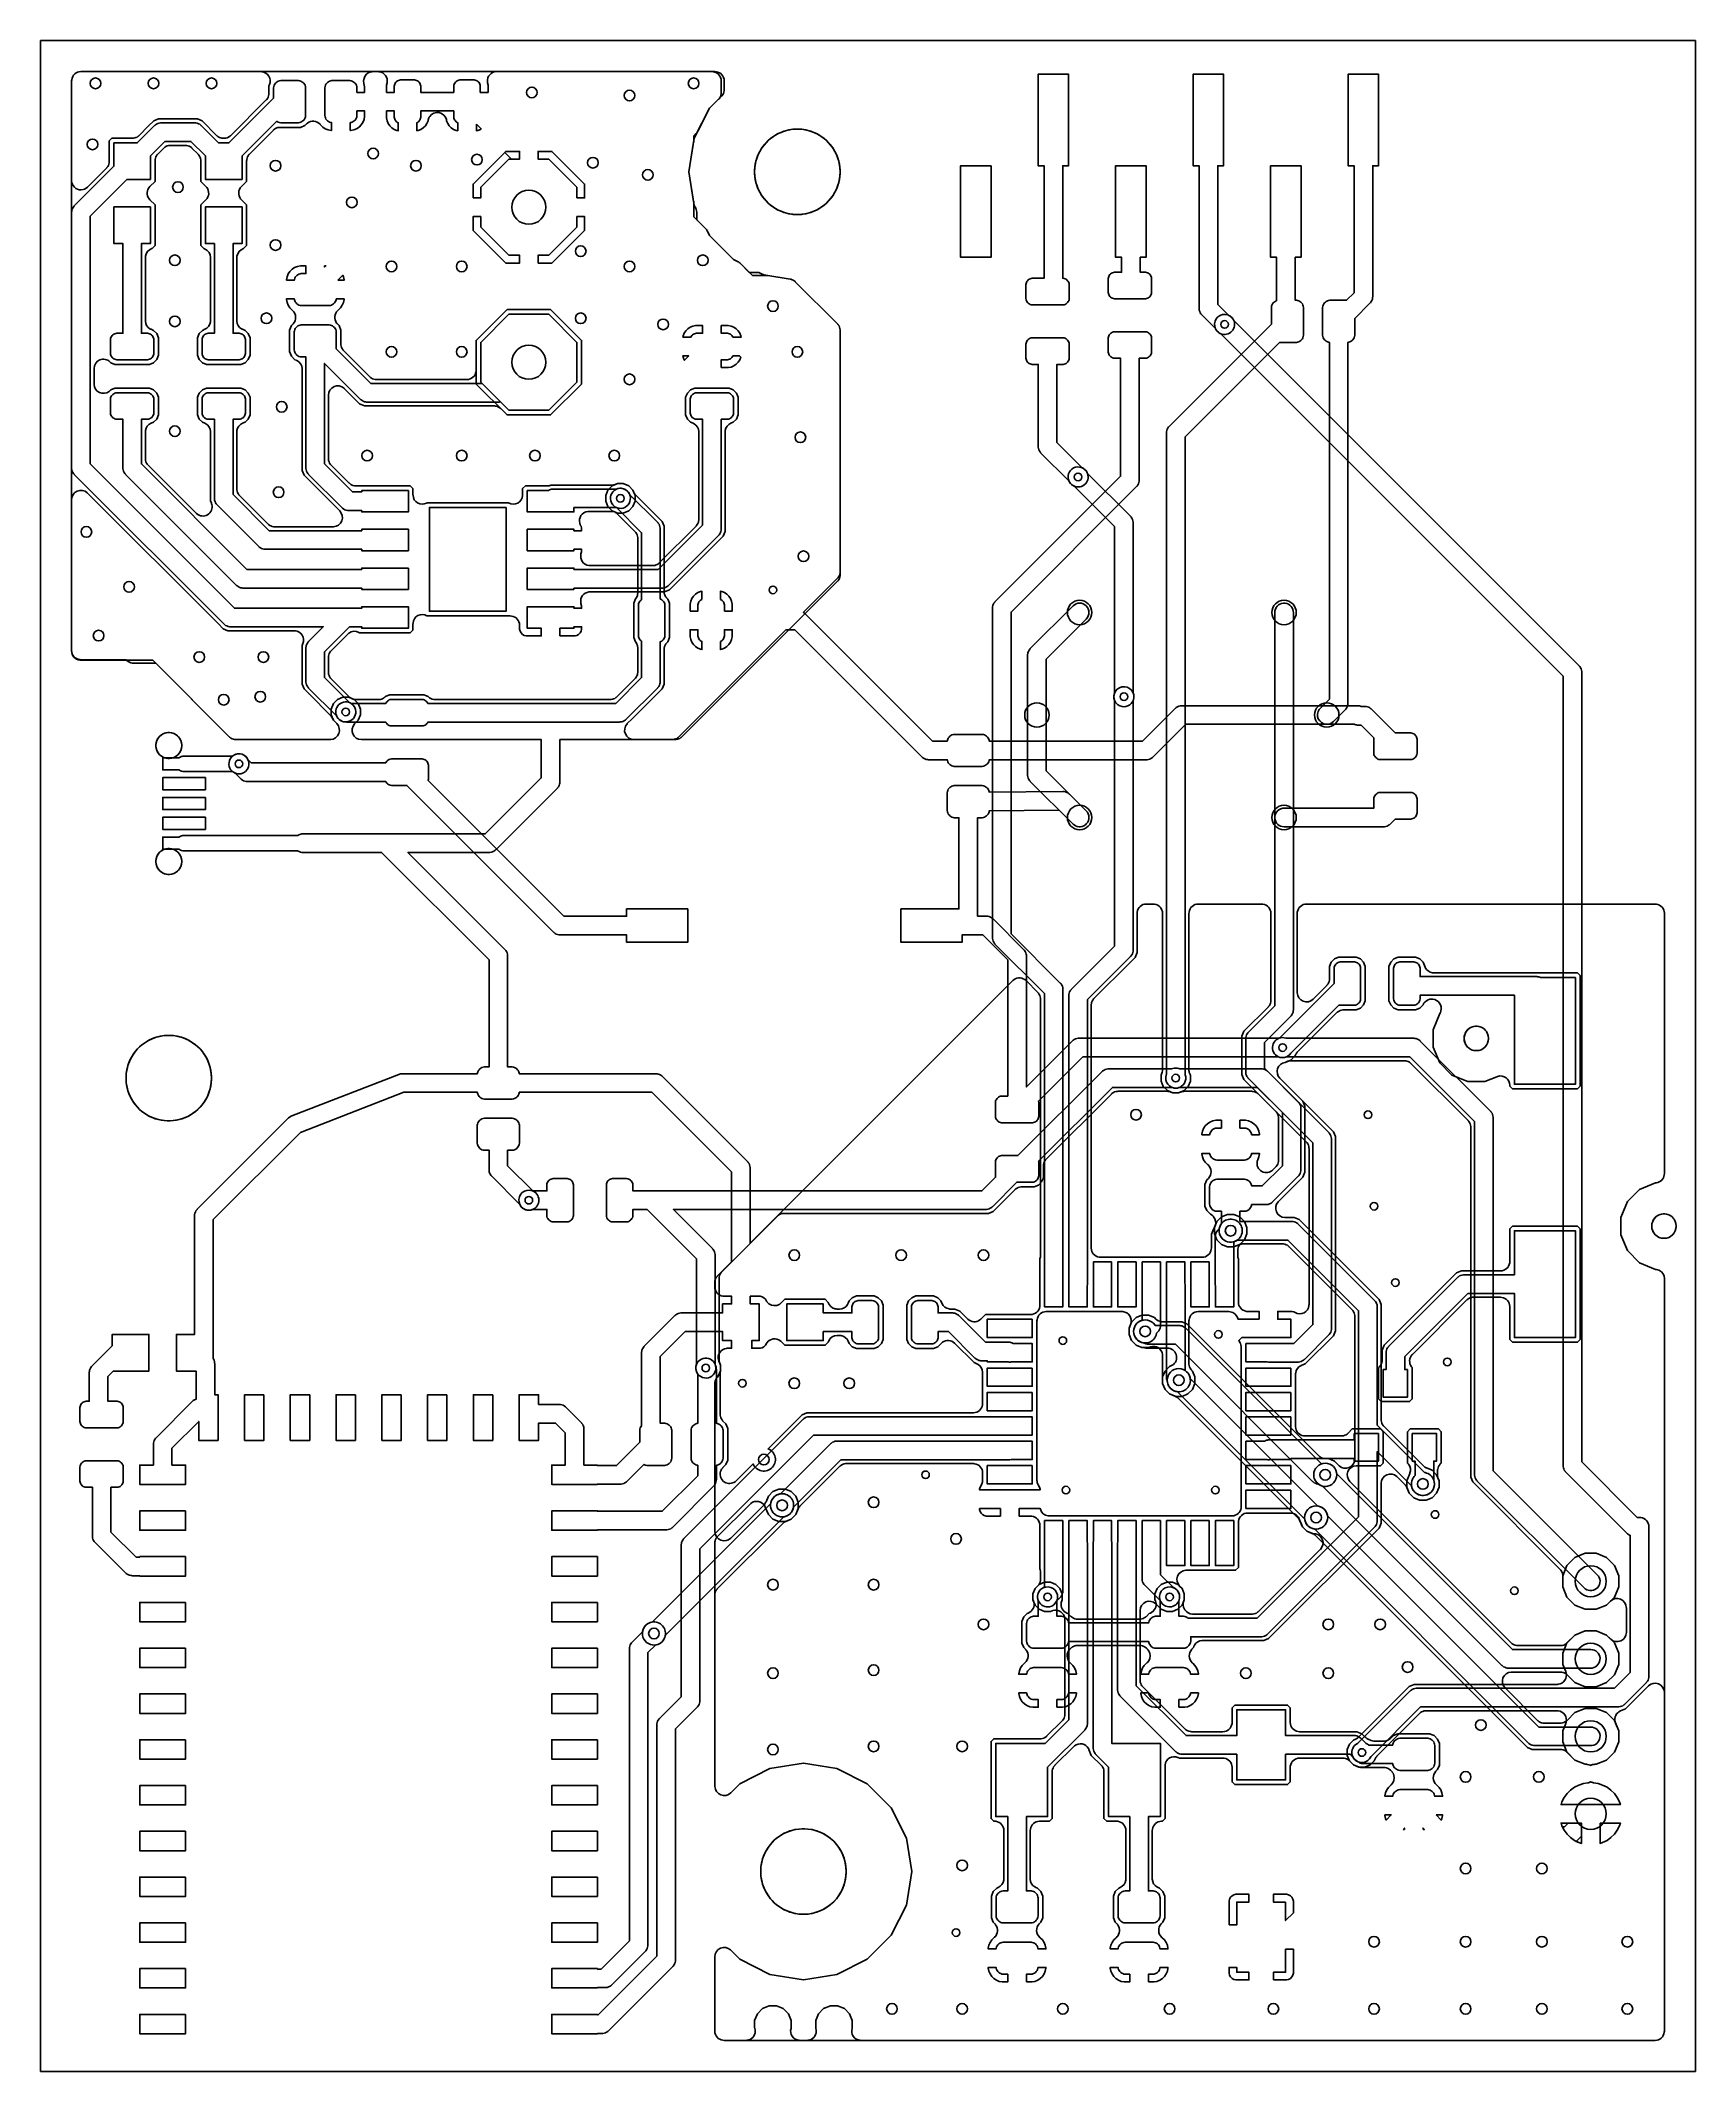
# Model space of a CAD drawing. Header units: millimetres. Extents: x 0 to 54.2, y 53.5 to 120.
import ezdxf

# ---------------------------------------------------------------- set-up
doc = ezdxf.new("R2010")
doc.units = ezdxf.units.MM

msp = doc.modelspace()

# ---------------------------------------------------------------- linework, layer by layer
at = {"layer": '16_copper'}
for points in [[(43.06, 97.593), (43.069, 97.589, 0.055529), (43.134, 97.573), (43.145, 97.572, 0.015609), (43.164, 97.571), (43.175, 97.57), (43.274, 97.57), (43.698, 97.146), (43.695, 97.14), (43.69, 97.106), (43.69, 96.644), (43.695, 96.61), (43.706, 96.577), (43.722, 96.546), (43.743, 96.517), (43.767, 96.493), (43.796, 96.472), (43.827, 96.456), (43.86, 96.445), (43.894, 96.44), (44.906, 96.44), (44.94, 96.445), (44.973, 96.456), (45.004, 96.472), (45.033, 96.493), (45.057, 96.517), (45.078, 96.546), (45.094, 96.577), (45.105, 96.61), (45.11, 96.644), (45.11, 97.106), (45.105, 97.14), (45.094, 97.173), (45.078, 97.204), (45.057, 97.233), (45.033, 97.257), (45.004, 97.278), (44.973, 97.294), (44.94, 97.305), (44.906, 97.31), (44.396, 97.31), (43.616, 98.091), (43.606, 98.098), (43.598, 98.107, 0.144213), (43.441, 98.177), (43.43, 98.178, 0.015609), (43.411, 98.179), (43.4, 98.18), (43.27, 98.18), (43.265, 98.182), (43.256, 98.186, 0.051945), (43.191, 98.202), (43.18, 98.203, 0.014408), (43.161, 98.204), (43.15, 98.205), (37.4, 98.205, 0.16435), (37.215, 98.142), (37.207, 98.135, 0.015626), (37.193, 98.123), (37.184, 98.116), (36.114, 97.045), (31.088, 97.045), (31.084, 97.072), (31.072, 97.11), (31.054, 97.145), (31.03, 97.177), (31.002, 97.205), (30.97, 97.229), (30.935, 97.247), (30.897, 97.259), (30.858, 97.265), (29.942, 97.265), (29.903, 97.259), (29.865, 97.247), (29.83, 97.229), (29.798, 97.205), (29.77, 97.177), (29.746, 97.145), (29.728, 97.11), (29.716, 97.072), (29.712, 97.045), (29.226, 97.045), (25.056, 101.216), (25.046, 101.223), (25.038, 101.232, 0.035822), (25.003, 101.258), (24.994, 101.262), (24.994, 101.263), (26.116, 102.384), (26.123, 102.394), (26.132, 102.402, 0.144213), (26.202, 102.559), (26.203, 102.57, 0.015609), (26.204, 102.589), (26.205, 102.6), (26.205, 110.5), (26.204, 110.512), (26.204, 110.524, 0.144215), (26.142, 110.685), (26.135, 110.693, 0.015451), (26.123, 110.707), (26.123, 110.708), (26.122, 110.708), (26.116, 110.716), (24.731, 112.1), (24.724, 112.106), (24.717, 112.113, 0.107837), (24.603, 112.176), (24.591, 112.179), (24.58, 112.182), (24.572, 112.183), (24.563, 112.185), (23.832, 112.301), (23.829, 112.301), (23.825, 112.302), (23.803, 112.304), (23.789, 112.305, 0.003463), (23.785, 112.305), (23.326, 112.305), (22.935, 112.696), (22.931, 112.699), (22.927, 112.704, 0.035821), (22.893, 112.731), (22.877, 112.74), (22.866, 112.748, 0.006928), (22.858, 112.752), (22.712, 112.826), (21.926, 113.612), (21.852, 113.758), (21.849, 113.763), (21.846, 113.768, 0.035821), (21.823, 113.805), (21.81, 113.819), (21.802, 113.829, 0.006925), (21.796, 113.835), (21.405, 114.226), (21.405, 114.685), (21.405, 114.688), (21.405, 114.692), (21.403, 114.715), (21.402, 114.728, 0.003463), (21.401, 114.732), (21.248, 115.7), (21.401, 116.668), (21.401, 116.671), (21.402, 116.675), (21.404, 116.697), (21.405, 116.711, 0.003463), (21.405, 116.715), (21.405, 116.874), (21.484, 116.953, 0.045114), (21.519, 116.995), (21.529, 117.011), (21.536, 117.023, 0.006925), (21.54, 117.03), (21.926, 117.788), (22.216, 118.077), (22.223, 118.086), (22.232, 118.095, 0.144213), (22.302, 118.252), (22.303, 118.263, 0.015609), (22.304, 118.282), (22.305, 118.293), (22.305, 118.679), (22.305, 118.68), (22.305, 118.681, 0.374196), (22.041, 118.981), (22, 118.984), (1.321, 118.984), (1.32, 118.984), (1.319, 118.984, 0.374196), (1.019, 118.72), (1.016, 118.679), (1.016, 100), (1.016, 99.999), (1.016, 99.999, 0.374196), (1.28, 99.698), (1.321, 99.695), (3.674, 99.695), (6.184, 97.184), (6.194, 97.177), (6.202, 97.168, 0.144213), (6.359, 97.098), (6.37, 97.097, 0.015609), (6.389, 97.096), (6.4, 97.095), (9.489, 97.095), (9.501, 97.096, 0.654879), (9.705, 97.616), (9.593, 97.728), (9.519, 97.904), (9.519, 98.096), (9.593, 98.272), (9.728, 98.407), (9.904, 98.481), (10.096, 98.481), (10.218, 98.43), (10.234, 98.424), (10.251, 98.418, 0.042728), (10.302, 98.409), (10.316, 98.408), (10.334, 98.407), (11.075, 98.407), (11.087, 98.408), (11.099, 98.408, 0.11601), (11.232, 98.451), (11.24, 98.455), (11.25, 98.463), (11.26, 98.469), (11.268, 98.476, 0.014554), (11.282, 98.489), (11.291, 98.496), (11.3, 98.505), (11.437, 98.562), (12.563, 98.562), (12.7, 98.505), (12.709, 98.496, 0.164357), (12.884, 98.41), (12.895, 98.409, 0.015632), (12.914, 98.408), (12.925, 98.407), (18.67, 98.407), (18.682, 98.408), (18.694, 98.408, 0.144215), (18.855, 98.469), (18.863, 98.476, 0.015626), (18.877, 98.489), (18.885, 98.496), (19.479, 99.09), (19.487, 99.099), (19.495, 99.107, 0.144213), (19.565, 99.264), (19.566, 99.275, 0.015609), (19.567, 99.294), (19.568, 99.305), (19.568, 100.1), (19.567, 100.112), (19.567, 100.124), (19.566, 100.134), (19.565, 100.143, 0.120483), (19.506, 100.285), (19.499, 100.293), (19.496, 100.297), (19.438, 100.437), (19.438, 101.563), (19.496, 101.703), (19.501, 101.71), (19.507, 101.717, 0.127775), (19.565, 101.859), (19.566, 101.87, 0.015609), (19.567, 101.889), (19.568, 101.9), (19.568, 103.695), (19.567, 103.707), (19.567, 103.719, 0.144215), (19.506, 103.88), (19.499, 103.888, 0.015598), (19.486, 103.902), (19.479, 103.91), (18.888, 104.501), (18.875, 104.512), (18.862, 104.524, 0.042722), (18.819, 104.553), (18.806, 104.559), (18.79, 104.567), (18.728, 104.593), (18.593, 104.728), (18.519, 104.904), (18.519, 105.096), (18.593, 105.272), (18.728, 105.407), (18.904, 105.481), (19.096, 105.481), (19.272, 105.407), (19.407, 105.272), (19.433, 105.21, 0.035821), (19.453, 105.171), (19.461, 105.159), (19.462, 105.158), (19.463, 105.157), (19.472, 105.142, 0.00689), (19.477, 105.136), (19.485, 105.128), (19.488, 105.124), (19.492, 105.119), (19.499, 105.112), (20.366, 104.245), (20.432, 104.086), (20.432, 101.95), (20.433, 101.938), (20.433, 101.926, 0.144215), (20.494, 101.765), (20.501, 101.757), (20.507, 101.75), (20.514, 101.743), (20.521, 101.734), (20.555, 101.7), (20.612, 101.563), (20.612, 100.437), (20.555, 100.3), (20.521, 100.266, 0.164349), (20.435, 100.091), (20.434, 100.08, 0.015609), (20.433, 100.061), (20.432, 100.05), (20.432, 98.914), (20.366, 98.755), (19.384, 97.773), (19.384, 97.773), (19.226, 97.616), (19.219, 97.607, 0.654859), (19.442, 97.095), (20.7, 97.095), (20.712, 97.096), (20.724, 97.096, 0.144215), (20.885, 97.158), (20.893, 97.165, 0.015626), (20.907, 97.177), (20.916, 97.184), (24.426, 100.695), (24.714, 100.695), (28.884, 96.524), (28.894, 96.517), (28.902, 96.508, 0.144213), (29.059, 96.438), (29.07, 96.437, 0.015609), (29.089, 96.436), (29.1, 96.435), (29.712, 96.435), (29.716, 96.408), (29.728, 96.37), (29.746, 96.335), (29.77, 96.303), (29.798, 96.275), (29.83, 96.251), (29.865, 96.233), (29.903, 96.221), (29.942, 96.215), (30.858, 96.215), (30.897, 96.221), (30.935, 96.233), (30.97, 96.251), (31.002, 96.275), (31.03, 96.303), (31.054, 96.335), (31.072, 96.37), (31.084, 96.408), (31.088, 96.435), (36.24, 96.435), (36.252, 96.436), (36.264, 96.436, 0.144215), (36.425, 96.498), (36.433, 96.505, 0.015626), (36.447, 96.517), (36.456, 96.524), (37.526, 97.595), (43.055, 97.595)], [(43.364, 63.577, 0.233166), (43.595, 63.755), (43.602, 63.771), (45.226, 65.395), (51.7, 65.395), (51.712, 65.396), (51.724, 65.396, 0.144215), (51.885, 65.458), (51.893, 65.465, 0.015626), (51.907, 65.477), (51.916, 65.484), (52.616, 66.184), (52.623, 66.194), (52.632, 66.202, 0.144213), (52.702, 66.359), (52.703, 66.37, 0.015609), (52.704, 66.389), (52.705, 66.4), (52.705, 71.3), (52.705, 71.301), (52.705, 71.301, 0.374196), (52.441, 71.602), (52.4, 71.605), (52.326, 71.605), (50.505, 73.426), (50.505, 99.3), (50.504, 99.312), (50.504, 99.324, 0.144215), (50.442, 99.485), (50.435, 99.493, 0.015626), (50.423, 99.507), (50.416, 99.516), (39.102, 110.829), (39.095, 110.845, 1), (38.505, 110.555), (38.527, 110.517, 0.131653), (38.655, 110.405), (38.671, 110.398), (49.895, 99.174), (49.895, 73.3), (49.896, 73.288), (49.896, 73.276, 0.144215), (49.958, 73.115), (49.965, 73.107, 0.015626), (49.977, 73.093), (49.984, 73.084), (51.984, 71.084), (51.994, 71.077), (52.002, 71.068, 0.08798), (52.094, 71.014), (52.095, 71.014), (52.095, 66.526), (51.574, 66.005), (45.1, 66.005), (45.088, 66.004), (45.076, 66.004, 0.144215), (44.915, 65.942), (44.907, 65.935, 0.015626), (44.893, 65.923), (44.884, 65.916), (43.171, 64.202), (43.155, 64.195, 0.820678), (43.322, 63.572)], [(35.564, 98.177, 0.453093), (35.811, 98.606), (35.805, 98.622), (35.805, 104.2), (35.804, 104.212), (35.804, 104.224, 0.144215), (35.742, 104.385), (35.735, 104.393, 0.015626), (35.723, 104.407), (35.716, 104.416), (34.302, 105.829), (34.295, 105.845, 1), (33.705, 105.555), (33.727, 105.517, 0.131653), (33.855, 105.405), (33.871, 105.398), (35.195, 104.074), (35.195, 98.622), (35.189, 98.606, 0.534511), (35.522, 98.172)], [(12.54, 97.545), (12.573, 97.556), (12.604, 97.572), (12.633, 97.593), (12.657, 97.617), (12.678, 97.646), (12.69, 97.67), (18.975, 97.67), (18.987, 97.671), (18.999, 97.671, 0.144215), (19.16, 97.733), (19.168, 97.74, 0.015626), (19.182, 97.752), (19.191, 97.759), (20.216, 98.784), (20.223, 98.794), (20.232, 98.802, 0.144213), (20.302, 98.959), (20.303, 98.97, 0.015609), (20.304, 98.989), (20.305, 99), (20.305, 100.3), (20.323, 100.306), (20.354, 100.322), (20.383, 100.343), (20.407, 100.367), (20.428, 100.396), (20.444, 100.427), (20.455, 100.46), (20.46, 100.494), (20.46, 101.506), (20.455, 101.54), (20.444, 101.573), (20.428, 101.604), (20.407, 101.633), (20.383, 101.657), (20.354, 101.678), (20.323, 101.694), (20.305, 101.7), (20.305, 104), (20.304, 104.012), (20.304, 104.024, 0.144215), (20.242, 104.185), (20.235, 104.193, 0.015626), (20.223, 104.207), (20.216, 104.216), (19.302, 105.129), (19.295, 105.145, 1), (18.705, 104.855), (18.727, 104.817, 0.131653), (18.855, 104.705), (18.871, 104.698), (19.695, 103.874), (19.695, 101.678), (19.667, 101.657), (19.643, 101.633), (19.622, 101.604), (19.606, 101.573), (19.595, 101.54), (19.59, 101.506), (19.59, 100.494), (19.595, 100.46), (19.606, 100.427), (19.622, 100.396), (19.643, 100.367), (19.667, 100.343), (19.695, 100.322), (19.695, 99.126), (18.849, 98.28), (12.69, 98.28), (12.678, 98.304), (12.657, 98.333), (12.633, 98.357), (12.604, 98.378), (12.573, 98.394), (12.54, 98.405), (12.506, 98.41), (11.494, 98.41), (11.46, 98.405), (11.427, 98.394), (11.396, 98.378), (11.367, 98.357), (11.343, 98.333), (11.322, 98.304), (11.31, 98.28), (10.172, 98.28), (10.145, 98.295, 0.820681), (9.753, 97.783), (9.783, 97.753, 0.170457), (9.978, 97.672), (9.998, 97.672), (10.004, 97.671), (10.014, 97.671), (10.025, 97.67), (11.31, 97.67), (11.322, 97.646), (11.343, 97.617), (11.367, 97.593), (11.396, 97.572), (11.427, 97.556), (11.46, 97.545), (11.494, 97.54), (12.506, 97.54)], [(21.207, 91.546), (19.201, 91.546), (19.201, 91.305), (17.151, 91.305), (12.702, 95.754), (12.705, 95.76), (12.71, 95.794), (12.71, 96.256), (12.705, 96.29), (12.694, 96.323), (12.678, 96.354), (12.657, 96.383), (12.633, 96.407), (12.604, 96.428), (12.573, 96.444), (12.54, 96.455), (12.506, 96.46), (11.494, 96.46), (11.46, 96.455), (11.427, 96.444), (11.396, 96.428), (11.367, 96.407), (11.343, 96.383), (11.322, 96.354), (11.31, 96.33), (6.901, 96.33), (6.802, 96.429), (6.795, 96.445, 1), (6.205, 96.155), (6.227, 96.117, 0.131653), (6.355, 96.005), (6.371, 95.998), (6.559, 95.809), (6.569, 95.802), (6.577, 95.793, 0.144213), (6.734, 95.723), (6.745, 95.722, 0.015609), (6.764, 95.721), (6.775, 95.72), (11.31, 95.72), (11.322, 95.696), (11.343, 95.667), (11.367, 95.643), (11.396, 95.622), (11.427, 95.606), (11.46, 95.595), (11.494, 95.59), (12.004, 95.59), (16.809, 90.784), (16.819, 90.777), (16.827, 90.768, 0.144213), (16.984, 90.698), (16.995, 90.697, 0.015609), (17.014, 90.696), (17.025, 90.695), (19.201, 90.695), (19.201, 90.454), (21.207, 90.454)], [(31.695, 89.874), (31.695, 85.41), (31.494, 85.41), (31.46, 85.405), (31.427, 85.394), (31.396, 85.378), (31.367, 85.357), (31.343, 85.333), (31.322, 85.304), (31.306, 85.273), (31.295, 85.24), (31.29, 85.206), (31.29, 84.744), (31.295, 84.71), (31.306, 84.677), (31.322, 84.646), (31.343, 84.617), (31.367, 84.593), (31.396, 84.572), (31.427, 84.556), (31.46, 84.545), (31.494, 84.54), (32.506, 84.54), (32.54, 84.545), (32.573, 84.556), (32.604, 84.572), (32.633, 84.593), (32.657, 84.617), (32.678, 84.646), (32.694, 84.677), (32.705, 84.71), (32.71, 84.744), (32.71, 85.206), (32.705, 85.24), (32.702, 85.246), (34.151, 86.695), (40.578, 86.695), (40.594, 86.689, 0.165099), (40.806, 86.689), (40.822, 86.695), (44.874, 86.695), (46.995, 84.574), (46.995, 73.01), (46.996, 72.998), (46.996, 72.986, 0.144215), (47.058, 72.825), (47.065, 72.817, 0.015626), (47.077, 72.803), (47.084, 72.794), (50.584, 69.294), (50.617, 69.266, 0.930833), (51.016, 69.726), (47.605, 73.136), (47.605, 84.7), (47.604, 84.712), (47.604, 84.724, 0.144215), (47.542, 84.885), (47.535, 84.893, 0.015626), (47.523, 84.907), (47.516, 84.916), (45.216, 87.216), (45.206, 87.223), (45.198, 87.232, 0.144213), (45.041, 87.302), (45.03, 87.303, 0.015609), (45.011, 87.304), (45, 87.305), (40.822, 87.305), (40.806, 87.311, 0.165099), (40.594, 87.311), (40.578, 87.305), (34.025, 87.305), (34.013, 87.304), (34.001, 87.304, 0.144215), (33.84, 87.242), (33.832, 87.235, 0.015626), (33.818, 87.223), (33.809, 87.216), (32.305, 85.711), (32.305, 90), (32.304, 90.012), (32.304, 90.024, 0.144215), (32.242, 90.185), (32.235, 90.193, 0.015626), (32.223, 90.207), (32.216, 90.216), (31.216, 91.216), (31.206, 91.223), (31.198, 91.232, 0.144213), (31.041, 91.302), (31.03, 91.303, 0.015609), (31.011, 91.304), (31, 91.305), (30.705, 91.305), (30.705, 94.535), (30.858, 94.535), (30.897, 94.541), (30.935, 94.553), (30.97, 94.571), (31.002, 94.595), (31.03, 94.623), (31.054, 94.655), (31.072, 94.69), (31.084, 94.728), (31.089, 94.761), (33.379, 94.78), (33.834, 94.324), (33.867, 94.296, 0.930833), (34.266, 94.756), (33.72, 95.301), (33.71, 95.31), (33.7, 95.319, 0.144213), (33.543, 95.388), (33.534, 95.388), (33.526, 95.39), (33.515, 95.39), (33.502, 95.39), (31.087, 95.37), (31.084, 95.392), (31.072, 95.43), (31.054, 95.465), (31.03, 95.497), (31.002, 95.525), (30.97, 95.549), (30.935, 95.567), (30.897, 95.579), (30.858, 95.585), (29.942, 95.585), (29.903, 95.579), (29.865, 95.567), (29.83, 95.549), (29.798, 95.525), (29.77, 95.497), (29.746, 95.465), (29.728, 95.43), (29.716, 95.392), (29.71, 95.353), (29.71, 94.767), (29.716, 94.728), (29.728, 94.69), (29.746, 94.655), (29.77, 94.623), (29.798, 94.595), (29.83, 94.571), (29.865, 94.553), (29.903, 94.541), (29.942, 94.535), (30.095, 94.535), (30.095, 91.546), (28.193, 91.546), (28.193, 90.454), (30.199, 90.454), (30.199, 90.695), (30.874, 90.695)], [(44.027, 94.236), (44.039, 94.236, 0.144215), (44.2, 94.298), (44.208, 94.305, 0.015626), (44.222, 94.317), (44.231, 94.324), (44.396, 94.49), (44.906, 94.49), (44.94, 94.495), (44.973, 94.506), (45.004, 94.522), (45.033, 94.543), (45.057, 94.567), (45.078, 94.596), (45.094, 94.627), (45.105, 94.66), (45.11, 94.694), (45.11, 95.156), (45.105, 95.19), (45.094, 95.223), (45.078, 95.254), (45.057, 95.283), (45.033, 95.307), (45.004, 95.328), (44.973, 95.344), (44.94, 95.355), (44.906, 95.36), (43.894, 95.36), (43.86, 95.355), (43.827, 95.344), (43.796, 95.328), (43.767, 95.307), (43.743, 95.283), (43.722, 95.254), (43.706, 95.223), (43.695, 95.19), (43.69, 95.156), (43.69, 94.845), (40.75, 94.845), (40.706, 94.842, 0.930834), (40.75, 94.235), (44.015, 94.235)], [(37.672, 66.53), (37.654, 66.565), (37.63, 66.597), (37.602, 66.625), (37.57, 66.649), (37.535, 66.667), (37.497, 66.679), (37.458, 66.685), (36.542, 66.685), (36.503, 66.679), (36.465, 66.667), (36.43, 66.649), (36.398, 66.625), (36.37, 66.597), (36.346, 66.565), (36.328, 66.53), (36.316, 66.492), (36.312, 66.465), (36.056, 66.465), (36.056, 66.483), (36.075, 66.581), (36.114, 66.673), (36.169, 66.756), (36.244, 66.83), (36.25, 66.835), (36.26, 66.843, 0.283033), (36.35, 67.15), (36.347, 67.162), (36.343, 67.17), (36.341, 67.179, 0.067455), (36.298, 67.255), (36.289, 67.266), (36.282, 67.275, 0.011805), (36.272, 67.286), (36.238, 67.319, 0.164336), (36.063, 67.405), (36.053, 67.406, 0.015596), (36.034, 67.407), (36.023, 67.408), (33.977, 67.408), (33.965, 67.407), (33.953, 67.407, 0.052006), (33.891, 67.396), (33.88, 67.392), (33.869, 67.388, 0.040955), (33.821, 67.364), (33.812, 67.36), (33.803, 67.352), (33.793, 67.346), (33.785, 67.339, 0.014557), (33.77, 67.326), (33.762, 67.319), (33.728, 67.286, 0.417855), (33.742, 66.841), (33.754, 66.833), (33.755, 66.832), (33.831, 66.756), (33.886, 66.673), (33.925, 66.581), (33.944, 66.483), (33.944, 66.465), (33.688, 66.465), (33.684, 66.492), (33.672, 66.53), (33.654, 66.565), (33.63, 66.597), (33.602, 66.625), (33.57, 66.649), (33.535, 66.667), (33.497, 66.679), (33.458, 66.685), (32.542, 66.685), (32.503, 66.679), (32.465, 66.667), (32.43, 66.649), (32.398, 66.625), (32.37, 66.597), (32.346, 66.565), (32.328, 66.53), (32.316, 66.492), (32.312, 66.465), (32.056, 66.465), (32.056, 66.483), (32.075, 66.581), (32.114, 66.673), (32.169, 66.756), (32.244, 66.83), (32.25, 66.835), (32.26, 66.843, 0.390789), (32.298, 67.255), (32.289, 67.266), (32.282, 67.275, 0.012121), (32.272, 67.286), (32.219, 67.338), (32.158, 67.487), (32.158, 68.193), (32.219, 68.342), (32.333, 68.456), (32.369, 68.471, 0.375551), (32.547, 68.83), (32.534, 68.869), (32.519, 68.904), (32.519, 69.096), (32.593, 69.272), (32.728, 69.407), (32.904, 69.481), (33.096, 69.481), (33.272, 69.407), (33.407, 69.272), (33.481, 69.096), (33.481, 68.904), (33.466, 68.869, 0.375548), (33.594, 68.489), (33.631, 68.471), (33.667, 68.456), (33.762, 68.361), (33.771, 68.353), (33.779, 68.345, 0.144213), (33.937, 68.275), (33.947, 68.274, 0.015609), (33.966, 68.273), (33.977, 68.272), (36.023, 68.272), (36.035, 68.273), (36.047, 68.273, 0.144215), (36.207, 68.334), (36.215, 68.341, 0.015626), (36.23, 68.354), (36.238, 68.361), (36.333, 68.456), (36.369, 68.471, 0.375551), (36.547, 68.83), (36.534, 68.869), (36.519, 68.904), (36.519, 69.096), (36.593, 69.272), (36.728, 69.407), (36.904, 69.481), (37.096, 69.481), (37.272, 69.407), (37.407, 69.272), (37.481, 69.096), (37.481, 68.904), (37.466, 68.869, 0.23771), (37.487, 68.596), (37.498, 68.578), (37.498, 68.577), (37.499, 68.577, 0.243769), (37.753, 68.434), (37.767, 68.433), (37.786, 68.432), (39.695, 68.432), (39.707, 68.433), (39.719, 68.433, 0.144215), (39.88, 68.494), (39.888, 68.501, 0.015626), (39.902, 68.514), (39.91, 68.521), (41.938, 70.549), (41.946, 70.558, 0.595488), (41.775, 71.064), (41.764, 71.067, 0.03035), (41.723, 71.069), (41.694, 71.069), (41.499, 71.15), (41.35, 71.299), (41.275, 71.482), (41.267, 71.498), (41.259, 71.514, 0.042729), (41.23, 71.557), (41.221, 71.567), (41.209, 71.581), (37.281, 75.509), (37.268, 75.52), (37.255, 75.532, 0.042722), (37.211, 75.561), (37.199, 75.566), (37.182, 75.575), (36.999, 75.65), (36.85, 75.799), (36.769, 75.994), (36.769, 76.206), (36.85, 76.401), (36.999, 76.55), (37.041, 76.567, 0.766176), (36.965, 77.151), (36.947, 77.152), (36.933, 77.153, 0.006901), (36.925, 77.154), (36.225, 77.154), (36.213, 77.158, 0.03941), (36.166, 77.167), (36.162, 77.168), (36.148, 77.168), (36.13, 77.169), (36.094, 77.169), (35.899, 77.25), (35.75, 77.399), (35.669, 77.594), (35.669, 77.806), (35.75, 78.001), (35.899, 78.15), (36.094, 78.231), (36.306, 78.231), (36.501, 78.15), (36.544, 78.106, 0.164349), (36.719, 78.02), (36.729, 78.019, 0.015609), (36.748, 78.018), (36.759, 78.017), (37.4, 78.017), (37.559, 77.951), (41.891, 73.62), (41.9, 73.612), (41.908, 73.604, 0.144213), (42.066, 73.533), (42.076, 73.533, 0.015609), (42.095, 73.531), (42.106, 73.531), (42.206, 73.531), (42.401, 73.45), (42.548, 73.303), (42.556, 73.295, 0.654869), (43.068, 73.518), (43.068, 78.195), (43.067, 78.207), (43.067, 78.219, 0.144215), (43.006, 78.38), (42.999, 78.388, 0.015626), (42.986, 78.402), (42.979, 78.41), (40.91, 80.479), (40.901, 80.487), (40.893, 80.495, 0.144213), (40.736, 80.565), (40.725, 80.566, 0.015609), (40.706, 80.567), (40.695, 80.568), (39.405, 80.568), (39.387, 80.567), (39.37, 80.566, 0.042726), (39.319, 80.556), (39.306, 80.551), (39.288, 80.545), (39.106, 80.469), (38.894, 80.469), (38.699, 80.55), (38.55, 80.699), (38.469, 80.894), (38.469, 81.106), (38.488, 81.15, 0.275605), (38.442, 81.459), (38.429, 81.475), (38.428, 81.476), (38.428, 81.476, 0.067164), (38.359, 81.53), (38.335, 81.543), (38.219, 81.658), (38.158, 81.807), (38.158, 82.513), (38.219, 82.662), (38.272, 82.714, 0.417845), (38.258, 83.159), (38.246, 83.167), (38.245, 83.168), (38.169, 83.244), (38.114, 83.327), (38.075, 83.419), (38.056, 83.517), (38.056, 83.535), (38.312, 83.535), (38.316, 83.508), (38.328, 83.47), (38.346, 83.435), (38.37, 83.403), (38.398, 83.375), (38.43, 83.351), (38.465, 83.333), (38.503, 83.321), (38.542, 83.315), (39.458, 83.315), (39.497, 83.321), (39.535, 83.333), (39.57, 83.351), (39.602, 83.375), (39.63, 83.403), (39.654, 83.435), (39.672, 83.47), (39.684, 83.508), (39.688, 83.535), (39.944, 83.535), (39.944, 83.517), (39.925, 83.419), (39.886, 83.326, 0.76617), (40.352, 82.967), (40.366, 82.979), (40.377, 82.988, 0.006899), (40.383, 82.994), (40.479, 83.09), (40.487, 83.099), (40.495, 83.107, 0.144213), (40.565, 83.264), (40.566, 83.275, 0.015612), (40.567, 83.294), (40.568, 83.305), (40.568, 84.695), (40.567, 84.707), (40.567, 84.719, 0.144215), (40.506, 84.88), (40.499, 84.888, 0.015626), (40.486, 84.902), (40.479, 84.91), (39.91, 85.479), (39.901, 85.487), (39.893, 85.495, 0.144213), (39.736, 85.565), (39.725, 85.566, 0.015609), (39.706, 85.567), (39.695, 85.568), (37.474, 85.568), (37.456, 85.567), (37.439, 85.566, 0.042724), (37.388, 85.556), (37.375, 85.551), (37.357, 85.545), (37.296, 85.519), (37.104, 85.519), (37.043, 85.545, 0.071738), (36.958, 85.566), (36.944, 85.567), (36.926, 85.568), (35.305, 85.568), (35.293, 85.567), (35.281, 85.567, 0.144215), (35.12, 85.506), (35.112, 85.499, 0.015626), (35.098, 85.486), (35.09, 85.479), (32.952, 83.341), (32.944, 83.332), (32.935, 83.323, 0.144213), (32.865, 83.166), (32.864, 83.156, 0.015609), (32.863, 83.137), (32.862, 83.125), (32.862, 82.737), (32.805, 82.6), (32.7, 82.495), (32.563, 82.438), (32.15, 82.438), (32.138, 82.437), (32.126, 82.437, 0.144215), (31.965, 82.375), (31.957, 82.368, 0.015626), (31.942, 82.356), (31.934, 82.348), (31.22, 81.634), (31.061, 81.568), (24.363, 81.568), (24.351, 81.567), (24.339, 81.567, 0.144215), (24.179, 81.506), (24.171, 81.499, 0.015626), (24.156, 81.486), (24.148, 81.479), (22.321, 79.652), (22.313, 79.643), (22.305, 79.635, 0.144213), (22.235, 79.477), (22.234, 79.467, 0.015609), (22.233, 79.448), (22.232, 79.437), (22.232, 76.774), (22.233, 76.756), (22.234, 76.739, 0.042726), (22.244, 76.688), (22.249, 76.675), (22.255, 76.657), (22.281, 76.596), (22.281, 76.404), (22.207, 76.228), (22.184, 76.205, 0.164349), (22.098, 76.03), (22.097, 76.019, 0.015609), (22.096, 76.001), (22.095, 75.989), (22.095, 71.142), (22.096, 71.13, 0.654877), (22.616, 70.926), (23.709, 72.019), (23.72, 72.032), (23.732, 72.045, 0.042726), (23.761, 72.089), (23.766, 72.101), (23.775, 72.118), (23.85, 72.301), (23.999, 72.45), (24.194, 72.531), (24.406, 72.531), (24.601, 72.45), (24.75, 72.301), (24.831, 72.106), (24.831, 71.894), (24.75, 71.699), (24.601, 71.55), (24.418, 71.475), (24.402, 71.467), (24.386, 71.459, 0.042729), (24.343, 71.43), (24.333, 71.421), (24.319, 71.409), (22.184, 69.274), (22.177, 69.265), (22.168, 69.256, 0.144213), (22.098, 69.099), (22.097, 69.088, 0.015609), (22.096, 69.07), (22.095, 69.058), (22.095, 62.793), (22.096, 62.782, 0.654879), (22.616, 62.577), (22.912, 62.874), (23.902, 63.378), (25, 63.552), (26.098, 63.378), (27.088, 62.874), (27.874, 62.088), (28.378, 61.098), (28.552, 60), (28.378, 58.902), (27.874, 57.912), (27.088, 57.126), (26.098, 56.622), (25, 56.448), (23.902, 56.622), (22.912, 57.126), (22.616, 57.423), (22.607, 57.43, 0.654869), (22.095, 57.207), (22.095, 54.771), (22.095, 54.77), (22.095, 54.769, 0.374196), (22.359, 54.469), (22.4, 54.466), (25.116, 54.466), (25.132, 54.467), (25.149, 54.468, 0.374198), (25.42, 54.762), (25.42, 54.767), (25.42, 54.772, 0.067058), (25.408, 54.858), (25.403, 54.871), (25.4, 54.879), (25.4, 55.119), (25.491, 55.34), (25.66, 55.509), (25.881, 55.6), (26.119, 55.6), (26.34, 55.509), (26.509, 55.34), (26.6, 55.119), (26.6, 54.879), (26.597, 54.871), (26.592, 54.856, 0.468015), (26.853, 54.468), (26.867, 54.467), (26.884, 54.466), (52.909, 54.466), (52.91, 54.466), (52.911, 54.466, 0.374196), (53.211, 54.73), (53.214, 54.771), (53.214, 65.867), (53.213, 65.879, 0.654879), (52.694, 66.083), (51.945, 65.334), (51.777, 65.265), (51.777, 65.264), (51.776, 65.264, 0.374199), (51.599, 64.905), (51.612, 64.866), (51.717, 64.612), (51.717, 64.248), (51.578, 63.91), (51.32, 63.652), (50.982, 63.513), (50.942, 63.513, 0.088082), (50.837, 63.493), (50.819, 63.487), (50.817, 63.486), (50.815, 63.485), (50.8, 63.477), (50.8, 63.477), (50.782, 63.486, 0.075217), (50.694, 63.51), (50.681, 63.511), (50.658, 63.513), (50.618, 63.513), (50.28, 63.652), (50.022, 63.91), (49.883, 64.248), (49.883, 64.612), (49.98, 64.847), (49.985, 64.863), (49.991, 64.879, 0.468037), (49.729, 65.267), (49.715, 65.267), (49.698, 65.268), (45.405, 65.268), (45.393, 65.267), (45.381, 65.267, 0.144215), (45.22, 65.206), (45.212, 65.199, 0.015626), (45.198, 65.186), (45.19, 65.179), (43.799, 63.788), (43.788, 63.775), (43.776, 63.762, 0.042722), (43.747, 63.719), (43.741, 63.706), (43.733, 63.69), (43.707, 63.628), (43.572, 63.493), (43.396, 63.419), (43.204, 63.419), (43.028, 63.493), (42.893, 63.628), (42.819, 63.804), (42.819, 63.996), (42.893, 64.172), (43.028, 64.307), (43.09, 64.333, 0.071735), (43.164, 64.377), (43.174, 64.387), (43.188, 64.399), (44.855, 66.066), (45.014, 66.132), (49.698, 66.132), (49.715, 66.133), (49.732, 66.134, 0.468035), (49.99, 66.524), (49.985, 66.537), (49.98, 66.553), (49.883, 66.788), (49.883, 67.152), (50.022, 67.49), (50.28, 67.748), (50.618, 67.887), (50.982, 67.887), (51.32, 67.748), (51.448, 67.62), (51.456, 67.612, 0.654869), (51.968, 67.835), (51.968, 68.645), (51.967, 68.656, 0.654879), (51.448, 68.86), (51.32, 68.732), (50.982, 68.593), (50.618, 68.593), (50.28, 68.732), (50.022, 68.99), (49.883, 69.328), (49.883, 69.69), (49.882, 69.702), (49.882, 69.714, 0.144215), (49.82, 69.875), (49.813, 69.883, 0.015626), (49.801, 69.898), (49.793, 69.906), (46.934, 72.765), (46.868, 72.924), (46.868, 84.395), (46.867, 84.407), (46.867, 84.419, 0.144215), (46.806, 84.58), (46.799, 84.588, 0.015626), (46.786, 84.602), (46.779, 84.61), (44.91, 86.479), (44.901, 86.487), (44.893, 86.495, 0.144213), (44.736, 86.565), (44.725, 86.566, 0.015609), (44.706, 86.567), (44.695, 86.568), (40.974, 86.568), (40.956, 86.567), (40.939, 86.566, 0.042726), (40.888, 86.556), (40.875, 86.551), (40.857, 86.545), (40.789, 86.517), (40.784, 86.516, 0.617577), (40.612, 85.999), (41.366, 85.245), (41.432, 85.086), (41.432, 82.914), (41.366, 82.755), (41.202, 82.591), (41.202, 82.591), (40.563, 81.952), (40.555, 81.944, 0.654869), (40.778, 81.432), (41.086, 81.432), (41.245, 81.366), (43.866, 78.745), (43.932, 78.586), (43.932, 74.805), (43.933, 74.793), (43.933, 74.781, 0.144215), (43.994, 74.62), (44.001, 74.612, 0.015626), (44.014, 74.598), (44.021, 74.59), (45.319, 73.291), (45.332, 73.28), (45.345, 73.268, 0.042726), (45.389, 73.239), (45.401, 73.234), (45.418, 73.225), (45.601, 73.15), (45.75, 73.001), (45.831, 72.806), (45.831, 72.594), (45.75, 72.399), (45.601, 72.25), (45.406, 72.169), (45.194, 72.169), (44.999, 72.25), (44.85, 72.399), (44.775, 72.582), (44.767, 72.598), (44.759, 72.614, 0.042729), (44.73, 72.657), (44.721, 72.667), (44.709, 72.681), (44.452, 72.937), (44.444, 72.945, 0.654869), (43.932, 72.722), (43.932, 71.414), (43.866, 71.255), (40.245, 67.634), (40.086, 67.568), (38.08, 67.568), (38.074, 67.568), (38.067, 67.568, 0.256033), (37.816, 67.417), (37.809, 67.401), (37.802, 67.389, 0.007166), (37.798, 67.38), (37.781, 67.338), (37.728, 67.286, 0.417845), (37.742, 66.841), (37.754, 66.833), (37.755, 66.832), (37.831, 66.756), (37.886, 66.673), (37.925, 66.581), (37.944, 66.483), (37.944, 66.465), (37.688, 66.465), (37.684, 66.492)], [(19.41, 82.506), (19.405, 82.54), (19.394, 82.573), (19.378, 82.604), (19.357, 82.633), (19.333, 82.657), (19.304, 82.678), (19.273, 82.694), (19.24, 82.705), (19.206, 82.71), (18.744, 82.71), (18.71, 82.705), (18.677, 82.694), (18.646, 82.678), (18.617, 82.657), (18.593, 82.633), (18.572, 82.604), (18.556, 82.573), (18.545, 82.54), (18.54, 82.506), (18.54, 81.494), (18.545, 81.46), (18.556, 81.427), (18.572, 81.396), (18.593, 81.367), (18.617, 81.343), (18.646, 81.322), (18.677, 81.306), (18.71, 81.295), (18.744, 81.29), (19.206, 81.29), (19.24, 81.295), (19.273, 81.306), (19.304, 81.322), (19.333, 81.343), (19.357, 81.367), (19.378, 81.396), (19.394, 81.427), (19.405, 81.46), (19.41, 81.494), (19.41, 81.695), (19.874, 81.695), (21.495, 80.074), (21.495, 76.622), (21.489, 76.606, 1), (22.111, 76.394), (22.123, 76.436, 0.131651), (22.111, 76.606), (22.105, 76.622), (22.105, 80.2), (22.104, 80.212), (22.104, 80.224, 0.144215), (22.042, 80.385), (22.035, 80.393, 0.015626), (22.023, 80.407), (22.016, 80.416), (20.736, 81.695), (30.975, 81.695), (30.987, 81.696), (30.999, 81.696, 0.144215), (31.16, 81.758), (31.168, 81.765, 0.015626), (31.182, 81.777), (31.191, 81.784), (31.996, 82.59), (32.506, 82.59), (32.54, 82.595), (32.573, 82.606), (32.604, 82.622), (32.633, 82.643), (32.657, 82.667), (32.678, 82.696), (32.694, 82.727), (32.705, 82.76), (32.71, 82.794), (32.71, 83.256), (32.707, 83.276), (35.126, 85.695), (37.078, 85.695), (37.094, 85.689, 0.165099), (37.306, 85.689), (37.322, 85.695), (39.874, 85.695), (40.695, 84.874), (40.695, 83.126), (40.034, 82.465), (39.688, 82.465), (39.684, 82.492), (39.672, 82.53), (39.654, 82.565), (39.63, 82.597), (39.602, 82.625), (39.57, 82.649), (39.535, 82.667), (39.497, 82.679), (39.458, 82.685), (38.542, 82.685), (38.503, 82.679), (38.465, 82.667), (38.43, 82.649), (38.398, 82.625), (38.37, 82.597), (38.346, 82.565), (38.328, 82.53), (38.316, 82.492), (38.31, 82.453), (38.31, 81.867), (38.316, 81.828), (38.328, 81.79), (38.346, 81.755), (38.37, 81.723), (38.398, 81.695), (38.43, 81.671), (38.465, 81.653), (38.503, 81.641), (38.542, 81.635), (38.695, 81.635), (38.695, 81.224), (38.685, 81.211, 0.82068), (39.211, 80.685), (39.224, 80.695), (40.874, 80.695), (43.195, 78.374), (43.195, 71.626), (39.874, 68.305), (37.603, 68.305), (37.602, 68.305), (37.57, 68.329), (37.535, 68.347), (37.497, 68.359), (37.458, 68.365), (37.305, 68.365), (37.305, 68.878), (37.311, 68.894, 1), (36.689, 69.106), (36.677, 69.064, 0.131651), (36.689, 68.894), (36.695, 68.878), (36.695, 68.365), (36.542, 68.365), (36.503, 68.359), (36.465, 68.347), (36.43, 68.329), (36.398, 68.305), (36.37, 68.277), (36.346, 68.245), (36.328, 68.21), (36.316, 68.172), (36.312, 68.145), (33.688, 68.145), (33.684, 68.172), (33.672, 68.21), (33.654, 68.245), (33.63, 68.277), (33.602, 68.305), (33.57, 68.329), (33.535, 68.347), (33.497, 68.359), (33.458, 68.365), (33.305, 68.365), (33.305, 68.878), (33.311, 68.894, 1), (32.689, 69.106), (32.677, 69.064, 0.131651), (32.689, 68.894), (32.695, 68.878), (32.695, 68.365), (32.542, 68.365), (32.503, 68.359), (32.465, 68.347), (32.43, 68.329), (32.398, 68.305), (32.37, 68.277), (32.346, 68.245), (32.328, 68.21), (32.316, 68.172), (32.31, 68.133), (32.31, 67.547), (32.316, 67.508), (32.328, 67.47), (32.346, 67.435), (32.37, 67.403), (32.398, 67.375), (32.43, 67.351), (32.465, 67.333), (32.503, 67.321), (32.542, 67.315), (33.458, 67.315), (33.497, 67.321), (33.535, 67.333), (33.57, 67.351), (33.602, 67.375), (33.63, 67.403), (33.654, 67.435), (33.672, 67.47), (33.684, 67.508), (33.688, 67.535), (36.312, 67.535), (36.316, 67.508), (36.328, 67.47), (36.346, 67.435), (36.37, 67.403), (36.398, 67.375), (36.43, 67.351), (36.465, 67.333), (36.503, 67.321), (36.542, 67.315), (37.458, 67.315), (37.497, 67.321), (37.535, 67.333), (37.57, 67.351), (37.602, 67.375), (37.63, 67.403), (37.654, 67.435), (37.672, 67.47), (37.684, 67.508), (37.69, 67.547), (37.69, 67.695), (40, 67.695), (40.012, 67.696), (40.024, 67.696, 0.144215), (40.185, 67.758), (40.193, 67.765, 0.015626), (40.207, 67.777), (40.216, 67.784), (43.716, 71.284), (43.723, 71.294), (43.732, 71.302, 0.144213), (43.802, 71.459), (43.803, 71.47, 0.015609), (43.804, 71.489), (43.805, 71.5), (43.805, 73.764), (44.926, 72.643), (44.928, 72.626, 1), (45.672, 72.774), (45.659, 72.822, 0.26795), (45.374, 73.072), (45.357, 73.074), (43.805, 74.626), (43.805, 78.5), (43.804, 78.512), (43.804, 78.524, 0.144215), (43.742, 78.685), (43.735, 78.693, 0.015626), (43.723, 78.707), (43.716, 78.716), (41.216, 81.216), (41.206, 81.223), (41.198, 81.232, 0.144213), (41.041, 81.302), (41.03, 81.303, 0.015609), (41.011, 81.304), (41, 81.305), (39.305, 81.305), (39.305, 81.635), (39.458, 81.635), (39.497, 81.641), (39.535, 81.653), (39.57, 81.671), (39.602, 81.695), (39.63, 81.723), (39.654, 81.755), (39.672, 81.79), (39.684, 81.828), (39.688, 81.855), (40.16, 81.855), (40.172, 81.856), (40.184, 81.856, 0.144215), (40.345, 81.918), (40.353, 81.925, 0.015626), (40.367, 81.937), (40.376, 81.944), (41.216, 82.784), (41.223, 82.794), (41.232, 82.802, 0.144213), (41.302, 82.959), (41.303, 82.97, 0.015609), (41.304, 82.989), (41.305, 83), (41.305, 85), (41.304, 85.012), (41.304, 85.024, 0.144215), (41.242, 85.185), (41.235, 85.193, 0.015626), (41.223, 85.207), (41.216, 85.216), (40.216, 86.216), (40.206, 86.223), (40.198, 86.232, 0.144213), (40.041, 86.302), (40.03, 86.303, 0.015609), (40.011, 86.304), (40, 86.305), (37.322, 86.305), (37.306, 86.311, 0.165099), (37.094, 86.311), (37.078, 86.305), (35, 86.305), (34.988, 86.304), (34.976, 86.304, 0.144215), (34.815, 86.242), (34.807, 86.235, 0.015626), (34.793, 86.223), (34.784, 86.216), (32.029, 83.46), (31.494, 83.46), (31.46, 83.455), (31.427, 83.444), (31.396, 83.428), (31.367, 83.407), (31.343, 83.383), (31.322, 83.354), (31.306, 83.323), (31.295, 83.29), (31.29, 83.256), (31.29, 82.794), (31.295, 82.76), (31.298, 82.754), (30.849, 82.305), (19.41, 82.305)], [(17.29, 81.295), (17.323, 81.306), (17.354, 81.322), (17.383, 81.343), (17.407, 81.367), (17.428, 81.396), (17.444, 81.427), (17.455, 81.46), (17.46, 81.494), (17.46, 82.506), (17.455, 82.54), (17.444, 82.573), (17.428, 82.604), (17.407, 82.633), (17.383, 82.657), (17.354, 82.678), (17.323, 82.694), (17.29, 82.705), (17.256, 82.71), (16.794, 82.71), (16.76, 82.705), (16.727, 82.694), (16.696, 82.678), (16.667, 82.657), (16.643, 82.633), (16.622, 82.604), (16.606, 82.573), (16.595, 82.54), (16.59, 82.506), (16.59, 82.305), (16.122, 82.305), (16.106, 82.311, 1), (15.894, 81.689), (15.936, 81.677, 0.131651), (16.106, 81.689), (16.122, 81.695), (16.59, 81.695), (16.59, 81.494), (16.595, 81.46), (16.606, 81.427), (16.622, 81.396), (16.643, 81.367), (16.667, 81.343), (16.696, 81.322), (16.727, 81.306), (16.76, 81.295), (16.794, 81.29), (17.256, 81.29)], [(42.174, 72.628, 1), (42.026, 73.372), (41.978, 73.359), (41.974, 73.357), (37.53, 77.801), (37.521, 77.809), (37.513, 77.817, 0.144213), (37.355, 77.887), (37.345, 77.888, 0.015609), (37.326, 77.889), (37.315, 77.89), (36.527, 77.89), (36.515, 77.911, 1), (35.885, 77.489), (35.915, 77.45, 0.131653), (36.078, 77.341), (36.126, 77.328), (36.159, 77.324), (36.16, 77.323), (36.169, 77.318, 0.091534), (36.274, 77.283), (36.284, 77.283, 0.015609), (36.303, 77.281), (36.315, 77.281), (37.188, 77.281), (41.684, 72.784), (41.694, 72.777), (41.702, 72.768, 0.144213), (41.859, 72.698), (41.87, 72.697), (41.874, 72.697), (41.889, 72.685), (41.932, 72.66, 0.131651), (42.125, 72.622)], [(41.874, 71.228, 0.82068), (41.874, 71.972), (41.857, 71.974), (37.674, 76.157), (37.672, 76.174, 1), (36.928, 76.026), (36.941, 75.978, 0.26795), (37.226, 75.728), (37.243, 75.726), (41.426, 71.543), (41.428, 71.526, 0.376373), (41.825, 71.222)], [(20.174, 67.428, 0.303348), (20.472, 67.726), (20.474, 67.743), (24.357, 71.626), (24.374, 71.628, 1), (24.226, 72.372), (24.178, 72.359, 0.26795), (23.928, 72.074), (23.926, 72.057), (20.043, 68.174), (20.026, 68.172, 0.936602), (20.125, 67.422)], [(50.8, 62.195), (49.828, 62.195), (49.856, 62.281), (49.928, 62.424), (50.023, 62.554), (50.136, 62.667), (50.266, 62.762), (50.409, 62.834), (50.561, 62.884), (50.706, 62.907), (50.725, 62.911), (50.744, 62.915, 0.039288), (50.789, 62.932), (50.8, 62.939), (50.814, 62.931, 0.001939), (50.818, 62.93), (50.836, 62.923), (50.855, 62.916, 0.003461), (50.859, 62.915), (50.872, 62.912), (50.894, 62.907), (51.039, 62.884), (51.191, 62.834), (51.334, 62.762), (51.464, 62.667), (51.577, 62.554), (51.672, 62.424), (51.744, 62.281), (51.772, 62.195), (50.8, 62.195), (50.8, 62.195)]]:
    msp.add_lwpolyline(points, format="xyb", close=True, dxfattribs=at)
for points in [[(14.171, 114.845), (14.171, 115.298), (15.242, 116.369), (15.695, 116.369), (15.695, 116.115), (15.348, 116.115), (14.425, 115.192), (14.425, 114.845)], [(17.575, 114.845), (17.575, 115.192), (16.652, 116.115), (16.305, 116.115), (16.305, 116.369), (16.758, 116.369), (17.829, 115.298), (17.829, 114.845)], [(15.242, 112.711), (14.171, 113.782), (14.171, 114.235), (14.425, 114.235), (14.425, 113.888), (15.348, 112.965), (15.695, 112.965), (15.695, 112.711)], [(16.305, 112.711), (16.305, 112.965), (16.652, 112.965), (17.575, 113.888), (17.575, 114.235), (17.829, 114.235), (17.829, 113.782), (16.758, 112.711)], [(15.285, 107.733), (14.273, 108.745), (14.273, 110.175), (15.285, 111.187), (16.715, 111.187), (17.727, 110.175), (17.727, 108.745), (16.715, 107.733)], [(17.575, 108.808), (17.575, 110.112), (16.652, 111.035), (15.348, 111.035), (14.425, 110.112), (14.425, 108.808), (15.348, 107.885), (16.652, 107.885)], [(21.286, 101.305), (21.286, 101.535), (21.304, 101.627), (21.34, 101.714), (21.392, 101.791), (21.459, 101.858), (21.536, 101.91), (21.623, 101.946), (21.67, 101.955), (21.67, 101.69), (21.646, 101.678), (21.617, 101.657), (21.593, 101.633), (21.572, 101.604), (21.556, 101.573), (21.545, 101.54), (21.54, 101.506), (21.54, 101.305)], [(22.41, 101.305), (22.41, 101.506), (22.405, 101.54), (22.394, 101.573), (22.378, 101.604), (22.357, 101.633), (22.333, 101.657), (22.304, 101.678), (22.28, 101.69), (22.28, 101.955), (22.327, 101.946), (22.414, 101.91), (22.491, 101.858), (22.558, 101.791), (22.61, 101.714), (22.646, 101.627), (22.664, 101.535), (22.664, 101.305)], [(21.623, 100.054), (21.536, 100.09), (21.459, 100.142), (21.392, 100.209), (21.34, 100.286), (21.304, 100.373), (21.286, 100.465), (21.286, 100.695), (21.54, 100.695), (21.54, 100.494), (21.545, 100.46), (21.556, 100.427), (21.572, 100.396), (21.593, 100.367), (21.617, 100.343), (21.646, 100.322), (21.67, 100.31), (21.67, 100.045)], [(22.28, 100.31), (22.304, 100.322), (22.333, 100.343), (22.357, 100.367), (22.378, 100.396), (22.394, 100.427), (22.405, 100.46), (22.41, 100.494), (22.41, 100.695), (22.664, 100.695), (22.664, 100.465), (22.646, 100.373), (22.61, 100.286), (22.558, 100.209), (22.491, 100.142), (22.414, 100.09), (22.327, 100.054), (22.28, 100.045)], [(38.056, 84.145), (38.056, 84.163), (38.075, 84.261), (38.114, 84.353), (38.169, 84.436), (38.239, 84.506), (38.322, 84.561), (38.414, 84.6), (38.512, 84.619), (38.695, 84.619), (38.695, 84.365), (38.542, 84.365), (38.503, 84.359), (38.465, 84.347), (38.43, 84.329), (38.398, 84.305), (38.37, 84.277), (38.346, 84.245), (38.328, 84.21), (38.316, 84.172), (38.312, 84.145)], [(39.688, 84.145), (39.684, 84.172), (39.672, 84.21), (39.654, 84.245), (39.63, 84.277), (39.602, 84.305), (39.57, 84.329), (39.535, 84.347), (39.497, 84.359), (39.458, 84.365), (39.305, 84.365), (39.305, 84.619), (39.488, 84.619), (39.586, 84.6), (39.678, 84.561), (39.761, 84.506), (39.831, 84.436), (39.886, 84.353), (39.925, 84.261), (39.944, 84.163), (39.944, 84.145)], [(32.512, 65.381), (32.414, 65.4), (32.322, 65.439), (32.239, 65.494), (32.169, 65.564), (32.114, 65.647), (32.075, 65.739), (32.056, 65.837), (32.056, 65.855), (32.312, 65.855), (32.316, 65.828), (32.328, 65.79), (32.346, 65.755), (32.37, 65.723), (32.398, 65.695), (32.43, 65.671), (32.465, 65.653), (32.503, 65.641), (32.542, 65.635), (32.695, 65.635), (32.695, 65.381)], [(33.305, 65.381), (33.305, 65.635), (33.458, 65.635), (33.497, 65.641), (33.535, 65.653), (33.57, 65.671), (33.602, 65.695), (33.63, 65.723), (33.654, 65.755), (33.672, 65.79), (33.684, 65.828), (33.688, 65.855), (33.944, 65.855), (33.944, 65.837), (33.925, 65.739), (33.886, 65.647), (33.831, 65.564), (33.761, 65.494), (33.678, 65.439), (33.586, 65.4), (33.488, 65.381)], [(36.512, 65.381), (36.414, 65.4), (36.322, 65.439), (36.239, 65.494), (36.169, 65.564), (36.114, 65.647), (36.075, 65.739), (36.056, 65.837), (36.056, 65.855), (36.312, 65.855), (36.316, 65.828), (36.328, 65.79), (36.346, 65.755), (36.37, 65.723), (36.398, 65.695), (36.43, 65.671), (36.465, 65.653), (36.503, 65.641), (36.542, 65.635), (36.695, 65.635), (36.695, 65.381)], [(37.305, 65.381), (37.305, 65.635), (37.458, 65.635), (37.497, 65.641), (37.535, 65.653), (37.57, 65.671), (37.602, 65.695), (37.63, 65.723), (37.654, 65.755), (37.672, 65.79), (37.684, 65.828), (37.688, 65.855), (37.944, 65.855), (37.944, 65.837), (37.925, 65.739), (37.886, 65.647), (37.831, 65.564), (37.761, 65.494), (37.678, 65.439), (37.586, 65.4), (37.488, 65.381)], [(50.409, 60.946), (50.266, 61.018), (50.136, 61.113), (50.023, 61.226), (49.928, 61.356), (49.856, 61.499), (49.828, 61.585), (50.495, 61.585), (50.495, 60.918)], [(51.105, 61.585), (51.772, 61.585), (51.744, 61.499), (51.672, 61.356), (51.577, 61.226), (51.464, 61.113), (51.334, 61.018), (51.191, 60.946), (51.105, 60.918)]]:
    msp.add_lwpolyline(points, close=True, dxfattribs=at)
at = {"layer": '1_copper'}
for points in [[(1.333, 115.109, 0.188088), (1.536, 115.197), (2.158, 115.819), (2.166, 115.828), (2.175, 115.837, 0.144213), (2.245, 115.994), (2.246, 116.004, 0.015609), (2.247, 116.023), (2.248, 116.035), (2.248, 116.713), (2.337, 116.802), (3.015, 116.802), (3.027, 116.803), (3.039, 116.803, 0.144216), (3.2, 116.865), (3.208, 116.872, 0.015628), (3.223, 116.884), (3.231, 116.892), (3.541, 117.202), (3.541, 117.202), (3.705, 117.366), (3.864, 117.432), (5.136, 117.432), (5.295, 117.366), (5.769, 116.892), (5.778, 116.884), (5.787, 116.875, 0.144213), (5.944, 116.805), (5.954, 116.804, 0.015609), (5.973, 116.803), (5.985, 116.802), (6.015, 116.802, 0.157858), (6.2, 116.865), (6.208, 116.872, 0.014572), (6.223, 116.884), (6.231, 116.892), (7.393, 118.054), (7.401, 118.063), (7.41, 118.072, 0.144213), (7.48, 118.229), (7.481, 118.239, 0.015609), (7.482, 118.258), (7.483, 118.27), (7.483, 118.518), (7.501, 118.563, 0.502302), (7.25, 118.982), (7.237, 118.983), (7.219, 118.984), (1.321, 118.984), (1.32, 118.984), (1.319, 118.984, 0.374196), (1.019, 118.72), (1.016, 118.679), (1.016, 115.413), (1.017, 115.401, 0.404783), (1.322, 115.108)], [(1.626, 106.126), (1.626, 114.245), (2.831, 115.45), (3.6, 115.45), (3.6, 116.219), (4.076, 116.695), (4.924, 116.695), (5.4, 116.219), (5.4, 115.45), (6.6, 115.45), (6.6, 116.219), (7.739, 117.358), (7.755, 117.346), (7.79, 117.328), (7.828, 117.316), (7.867, 117.31), (8.453, 117.31), (8.492, 117.316), (8.53, 117.328), (8.565, 117.346), (8.597, 117.37), (8.625, 117.398), (8.649, 117.43), (8.667, 117.465), (8.679, 117.503), (8.685, 117.542), (8.685, 118.458), (8.679, 118.497), (8.667, 118.535), (8.649, 118.57), (8.625, 118.602), (8.597, 118.63), (8.565, 118.654), (8.53, 118.672), (8.492, 118.684), (8.453, 118.69), (7.867, 118.69), (7.828, 118.684), (7.79, 118.672), (7.755, 118.654), (7.723, 118.63), (7.695, 118.602), (7.671, 118.57), (7.653, 118.535), (7.641, 118.497), (7.635, 118.458), (7.635, 118.116), (6.169, 116.65), (5.831, 116.65), (5.266, 117.216), (5.256, 117.223), (5.248, 117.232, 0.144213), (5.091, 117.302), (5.08, 117.303, 0.015609), (5.061, 117.304), (5.05, 117.305), (3.95, 117.305), (3.938, 117.304), (3.926, 117.304, 0.144215), (3.765, 117.242), (3.757, 117.235, 0.015626), (3.743, 117.223), (3.734, 117.216), (3.169, 116.65), (2.4, 116.65), (2.4, 115.881), (1.105, 114.586), (1.097, 114.577), (1.089, 114.569, 0.144213), (1.019, 114.411), (1.018, 114.401, 0.015609), (1.017, 114.382), (1.016, 114.371), (1.016, 106), (1.017, 105.988), (1.017, 105.976, 0.144215), (1.078, 105.815), (1.085, 105.807, 0.015626), (1.098, 105.793), (1.105, 105.784), (6.01, 100.879), (6.019, 100.872), (6.028, 100.863, 0.144213), (6.185, 100.793), (6.196, 100.792, 0.015609), (6.215, 100.791), (6.226, 100.79), (9.264, 100.79), (8.784, 100.311), (8.777, 100.301), (8.768, 100.293, 0.144213), (8.698, 100.136), (8.697, 100.125, 0.015609), (8.696, 100.106), (8.695, 100.095), (8.695, 99), (8.696, 98.988), (8.696, 98.976, 0.144215), (8.758, 98.815), (8.765, 98.807, 0.015626), (8.777, 98.793), (8.784, 98.784), (9.698, 97.871), (9.705, 97.855, 1), (10.295, 98.145), (10.273, 98.183, 0.131653), (10.145, 98.295), (10.129, 98.302), (9.305, 99.126), (9.305, 99.969), (10.126, 100.79), (10.526, 100.79), (10.526, 100.745), (12.051, 100.745), (12.051, 101.445), (10.526, 101.445), (10.526, 101.4), (6.352, 101.4)], [(14.405, 118.54), (14.394, 118.573), (14.378, 118.604), (14.357, 118.633), (14.333, 118.657), (14.304, 118.678), (14.273, 118.694), (14.24, 118.705), (14.206, 118.71), (13.744, 118.71), (13.71, 118.705), (13.677, 118.694), (13.646, 118.678), (13.617, 118.657), (13.593, 118.633), (13.572, 118.604), (13.556, 118.573), (13.545, 118.54), (13.54, 118.506), (13.54, 118.305), (12.46, 118.305), (12.46, 118.506), (12.455, 118.54), (12.444, 118.573), (12.428, 118.604), (12.407, 118.633), (12.383, 118.657), (12.354, 118.678), (12.323, 118.694), (12.29, 118.705), (12.256, 118.71), (11.794, 118.71), (11.76, 118.705), (11.727, 118.694), (11.696, 118.678), (11.667, 118.657), (11.643, 118.633), (11.622, 118.604), (11.606, 118.573), (11.595, 118.54), (11.59, 118.506), (11.59, 118.305), (11.336, 118.305), (11.336, 118.535), (11.353, 118.62, 0.432649), (11.095, 118.981), (11.08, 118.982), (11.069, 118.984, 0.012109), (11.054, 118.984), (10.891, 118.984), (10.874, 118.983), (10.857, 118.982, 0.451876), (10.596, 118.601), (10.597, 118.598), (10.619, 118.488), (10.619, 118.305), (10.365, 118.305), (10.365, 118.458), (10.359, 118.497), (10.347, 118.535), (10.329, 118.57), (10.305, 118.602), (10.277, 118.63), (10.245, 118.654), (10.21, 118.672), (10.172, 118.684), (10.133, 118.69), (9.547, 118.69), (9.508, 118.684), (9.47, 118.672), (9.435, 118.654), (9.403, 118.63), (9.375, 118.602), (9.351, 118.57), (9.333, 118.535), (9.321, 118.497), (9.315, 118.458), (9.315, 117.542), (9.321, 117.503), (9.333, 117.465), (9.351, 117.43), (9.375, 117.398), (9.403, 117.37), (9.435, 117.346), (9.47, 117.328), (9.508, 117.316), (9.535, 117.312), (9.535, 117.056), (9.517, 117.056), (9.419, 117.075), (9.327, 117.114), (9.244, 117.169), (9.17, 117.244), (9.165, 117.25), (9.157, 117.26, 0.390789), (8.745, 117.298), (8.734, 117.289), (8.725, 117.282, 0.012121), (8.714, 117.272), (8.662, 117.219), (8.513, 117.158), (7.845, 117.158), (7.833, 117.157), (7.821, 117.157, 0.144215), (7.66, 117.095), (7.652, 117.088, 0.015626), (7.637, 117.076), (7.629, 117.068), (6.842, 116.281), (6.834, 116.272), (6.825, 116.263, 0.144213), (6.755, 116.106), (6.754, 116.096, 0.015609), (6.753, 116.077), (6.752, 116.065), (6.752, 115.387), (6.581, 115.216), (6.581, 115.215), (6.58, 115.215, 0.374198), (6.554, 114.815), (6.581, 114.784), (6.752, 114.613), (6.752, 113.287), (6.651, 113.185), (6.65, 113.185, 0.295833), (6.435, 112.933), (6.432, 112.893), (6.432, 110.82), (6.432, 110.814), (6.432, 110.808, 0.25603), (6.583, 110.557), (6.599, 110.549), (6.611, 110.543, 0.008071), (6.62, 110.539), (6.7, 110.505), (6.805, 110.4), (6.862, 110.263), (6.862, 109.687), (6.805, 109.55), (6.7, 109.445), (6.563, 109.388), (5.437, 109.388), (5.3, 109.445), (5.195, 109.55), (5.138, 109.687), (5.138, 110.263), (5.195, 110.4), (5.3, 110.505), (5.38, 110.539, 0.267167), (5.565, 110.78), (5.567, 110.797), (5.568, 110.81, 0.008073), (5.568, 110.82), (5.568, 112.893), (5.568, 112.894), (5.568, 112.894, 0.294554), (5.388, 113.171), (5.368, 113.178), (5.349, 113.185), (5.248, 113.287), (5.248, 114.613), (5.419, 114.784), (5.419, 114.785), (5.42, 114.785, 0.3742), (5.446, 115.185), (5.419, 115.216), (5.248, 115.387), (5.248, 116.065), (5.247, 116.077), (5.247, 116.089, 0.144215), (5.185, 116.25), (5.178, 116.258, 0.015626), (5.166, 116.273), (5.158, 116.281), (4.96, 116.479), (4.951, 116.487), (4.943, 116.495, 0.144213), (4.786, 116.565), (4.775, 116.566, 0.015609), (4.756, 116.567), (4.745, 116.568), (4.255, 116.568), (4.243, 116.567), (4.231, 116.567, 0.144215), (4.07, 116.506), (4.062, 116.499, 0.01562), (4.048, 116.486), (4.04, 116.479), (3.842, 116.281), (3.834, 116.272), (3.825, 116.263, 0.144213), (3.755, 116.106), (3.754, 116.096, 0.015614), (3.753, 116.077), (3.752, 116.065), (3.752, 115.387), (3.581, 115.216), (3.581, 115.215), (3.58, 115.215, 0.374198), (3.554, 114.815), (3.581, 114.784), (3.752, 114.613), (3.752, 113.287), (3.651, 113.185), (3.65, 113.185, 0.295833), (3.435, 112.933), (3.432, 112.893), (3.432, 110.82), (3.432, 110.814), (3.432, 110.808, 0.25603), (3.583, 110.557), (3.599, 110.549), (3.611, 110.543, 0.008071), (3.62, 110.539), (3.7, 110.505), (3.805, 110.4), (3.862, 110.263), (3.862, 109.687), (3.805, 109.55), (3.7, 109.445), (3.563, 109.388), (2.437, 109.388), (2.3, 109.445), (2.273, 109.472, 0.668187), (1.753, 109.256), (1.753, 108.744), (1.753, 108.733, 0.608088), (2.242, 108.502), (2.251, 108.509), (2.259, 108.515), (2.265, 108.522), (2.273, 108.528), (2.3, 108.555), (2.437, 108.612), (3.563, 108.612), (3.7, 108.555), (3.805, 108.45), (3.862, 108.313), (3.862, 107.737), (3.805, 107.6), (3.7, 107.495), (3.62, 107.461, 0.267167), (3.435, 107.22), (3.433, 107.203), (3.432, 107.19, 0.008073), (3.432, 107.18), (3.432, 106.305), (3.433, 106.293), (3.433, 106.281, 0.144215), (3.494, 106.12), (3.501, 106.112, 0.015626), (3.514, 106.098), (3.521, 106.09), (5.101, 104.51), (5.105, 104.506), (5.109, 104.502, 0.751596), (5.611, 104.803), (5.605, 104.821), (5.601, 104.834, 0.006898), (5.598, 104.842), (5.568, 104.914), (5.568, 107.18), (5.568, 107.186), (5.568, 107.192, 0.25603), (5.417, 107.443), (5.401, 107.451), (5.389, 107.457, 0.008071), (5.38, 107.461), (5.3, 107.495), (5.195, 107.6), (5.138, 107.737), (5.138, 108.313), (5.195, 108.45), (5.3, 108.555), (5.437, 108.612), (6.563, 108.612), (6.7, 108.555), (6.805, 108.45), (6.862, 108.313), (6.862, 107.737), (6.805, 107.6), (6.7, 107.495), (6.62, 107.461, 0.267167), (6.435, 107.22), (6.433, 107.203), (6.432, 107.19, 0.008073), (6.432, 107.18), (6.432, 105.305), (6.433, 105.293), (6.433, 105.281, 0.144215), (6.494, 105.12), (6.501, 105.112, 0.015626), (6.514, 105.098), (6.521, 105.09), (7.455, 104.156), (7.464, 104.148), (7.472, 104.14, 0.144213), (7.629, 104.07), (7.64, 104.069, 0.015609), (7.659, 104.068), (7.67, 104.067), (9.587, 104.067), (9.598, 104.068, 0.654877), (9.802, 104.587), (8.634, 105.755), (8.568, 105.914), (8.568, 109.243), (8.568, 109.249), (8.568, 109.256, 0.256033), (8.417, 109.507), (8.401, 109.514), (8.389, 109.521), (8.385, 109.522), (8.38, 109.525), (8.333, 109.544), (8.219, 109.658), (8.158, 109.807), (8.158, 110.513), (8.219, 110.662), (8.272, 110.714, 0.417845), (8.258, 111.159), (8.246, 111.167), (8.245, 111.168), (8.169, 111.244), (8.114, 111.327), (8.075, 111.419), (8.056, 111.517), (8.056, 111.535), (8.312, 111.535), (8.316, 111.508), (8.328, 111.47), (8.346, 111.435), (8.37, 111.403), (8.398, 111.375), (8.43, 111.351), (8.465, 111.333), (8.503, 111.321), (8.542, 111.315), (9.458, 111.315), (9.497, 111.321), (9.535, 111.333), (9.57, 111.351), (9.602, 111.375), (9.63, 111.403), (9.654, 111.435), (9.672, 111.47), (9.684, 111.508), (9.688, 111.535), (9.944, 111.535), (9.944, 111.517), (9.925, 111.419), (9.886, 111.327), (9.831, 111.244), (9.756, 111.17), (9.75, 111.165), (9.74, 111.157, 0.390789), (9.702, 110.745), (9.711, 110.734), (9.718, 110.725, 0.012121), (9.728, 110.714), (9.781, 110.662), (9.842, 110.513), (9.842, 110.055), (9.843, 110.043), (9.843, 110.031, 0.144215), (9.905, 109.87), (9.912, 109.862, 0.015626), (9.924, 109.847), (9.932, 109.839), (10.79, 108.981), (10.799, 108.973), (10.807, 108.965, 0.144213), (10.964, 108.895), (10.975, 108.894, 0.015609), (10.994, 108.893), (11.005, 108.892), (13.968, 108.892), (13.969, 108.892), (13.969, 108.892, 0.374196), (14.27, 109.156), (14.273, 109.197), (14.273, 110.175), (15.285, 111.187), (16.715, 111.187), (17.727, 110.175), (17.727, 108.745), (16.715, 107.733), (15.285, 107.733), (15.078, 107.939), (15.069, 107.947), (15.061, 107.955, 0.144213), (14.904, 108.025), (14.893, 108.026, 0.015609), (14.874, 108.027), (14.863, 108.028), (10.614, 108.028), (10.455, 108.094), (9.952, 108.597), (9.944, 108.605, 0.654869), (9.432, 108.382), (9.432, 106.305), (9.433, 106.293), (9.433, 106.281, 0.144215), (9.494, 106.12), (9.501, 106.112, 0.015626), (9.514, 106.098), (9.521, 106.09), (10.117, 105.493), (10.118, 105.493), (10.118, 105.492, 0.215207), (10.357, 105.405), (10.372, 105.407), (12.114, 105.407), (12.203, 105.318), (12.203, 105.112), (12.204, 105.101, 0.547989), (12.646, 104.841), (12.656, 104.846), (12.665, 104.851), (12.669, 104.853), (15.331, 104.853), (15.338, 104.85, 0.559308), (15.796, 105.092), (15.796, 105.101), (15.797, 105.112), (15.797, 105.318), (15.886, 105.407), (16.602, 105.407), (16.619, 105.409), (16.637, 105.409), (16.641, 105.41), (16.645, 105.411, 0.033236), (16.688, 105.42), (16.701, 105.425), (16.718, 105.431), (16.721, 105.432), (18.726, 105.432), (18.744, 105.433), (18.761, 105.434, 0.042726), (18.812, 105.444), (18.825, 105.449), (18.843, 105.455), (18.904, 105.481), (19.096, 105.481), (19.272, 105.407), (19.407, 105.272), (19.481, 105.096), (19.481, 104.904), (19.407, 104.728), (19.272, 104.593), (19.096, 104.519), (18.904, 104.519), (18.843, 104.545, 0.071736), (18.758, 104.566), (18.744, 104.567), (18.726, 104.568), (17.959, 104.568), (17.944, 104.567), (17.929, 104.567, 0.464991), (17.666, 104.183), (17.667, 104.176), (17.672, 104.162), (17.677, 104.148, 0.010313), (17.683, 104.135), (17.688, 104.124), (17.695, 104.111), (17.711, 104.083), (17.728, 104.018), (17.728, 103.94), (17.475, 103.94), (17.475, 103.985), (15.95, 103.985), (15.95, 103.285), (17.475, 103.285), (17.475, 103.33), (17.728, 103.33), (17.728, 103.252), (17.709, 103.18, 0.458237), (17.969, 102.799), (17.983, 102.798), (18.004, 102.797), (20.06, 102.797), (20.072, 102.798), (20.084, 102.798, 0.144215), (20.245, 102.859), (20.253, 102.866, 0.015626), (20.267, 102.879), (20.275, 102.886), (21.479, 104.09), (21.487, 104.099), (21.495, 104.107, 0.144213), (21.565, 104.264), (21.566, 104.275, 0.015609), (21.567, 104.294), (21.568, 104.305), (21.568, 107.18), (21.568, 107.186), (21.568, 107.192, 0.25603), (21.417, 107.443), (21.401, 107.451), (21.389, 107.457, 0.008071), (21.38, 107.461), (21.3, 107.495), (21.195, 107.6), (21.138, 107.737), (21.138, 108.313), (21.195, 108.45), (21.3, 108.555), (21.437, 108.612), (22.563, 108.612), (22.7, 108.555), (22.805, 108.45), (22.862, 108.313), (22.862, 107.737), (22.805, 107.6), (22.7, 107.495), (22.62, 107.461, 0.267167), (22.435, 107.22), (22.433, 107.203), (22.432, 107.19, 0.008073), (22.432, 107.18), (22.432, 103.914), (22.366, 103.755), (20.61, 101.999), (20.451, 101.933), (18.004, 101.933), (17.985, 101.932), (17.966, 101.931, 0.421452), (17.702, 101.583), (17.705, 101.57), (17.709, 101.55), (17.728, 101.478), (17.728, 101.4), (17.475, 101.4), (17.475, 101.445), (15.95, 101.445), (15.95, 100.745), (16.407, 100.745), (16.407, 100.491), (15.916, 100.491), (15.851, 100.508), (15.794, 100.542), (15.746, 100.589), (15.713, 100.647), (15.695, 100.712), (15.695, 100.842), (15.695, 100.843), (15.695, 100.843, 0.374196), (15.431, 101.144), (15.391, 101.147), (12.669, 101.147), (12.662, 101.15, 0.559308), (12.204, 100.908), (12.204, 100.899), (12.203, 100.888), (12.203, 100.682), (12.114, 100.593), (10.452, 100.593), (10.449, 100.595), (10.431, 100.606, 0.295841), (10.1, 100.581), (10.07, 100.554), (9.521, 100.005), (9.513, 99.996), (9.505, 99.988, 0.144213), (9.435, 99.831), (9.434, 99.82, 0.015609), (9.433, 99.801), (9.432, 99.79), (9.432, 99.305), (9.433, 99.293), (9.433, 99.281, 0.144215), (9.494, 99.12), (9.501, 99.112, 0.015598), (9.514, 99.098), (9.521, 99.09), (10.112, 98.499), (10.125, 98.488), (10.138, 98.476, 0.042722), (10.181, 98.447), (10.194, 98.441), (10.21, 98.433), (10.272, 98.407), (10.407, 98.272), (10.481, 98.096), (10.481, 97.904), (10.407, 97.728), (10.295, 97.616), (10.288, 97.607, 0.654859), (10.511, 97.095), (16.407, 97.095), (16.407, 95.838), (14.574, 94.005), (8.6, 94.005), (8.556, 94.002, 0.107836), (8.435, 93.956), (8.432, 93.954), (4.7, 93.954), (4.66, 93.951, 0.118225), (4.551, 93.906), (4.544, 93.9), (4, 93.9), (4, 93.5), (4.544, 93.5), (4.55, 93.495, 0.159104), (4.7, 93.446), (8.432, 93.446), (8.437, 93.442, 0.141815), (8.6, 93.395), (11.174, 93.395), (14.695, 89.874), (14.695, 86.365), (14.542, 86.365), (14.503, 86.359), (14.465, 86.347), (14.43, 86.329), (14.398, 86.305), (14.37, 86.277), (14.346, 86.245), (14.328, 86.21), (14.316, 86.172), (14.312, 86.145), (11.846, 86.145), (11.832, 86.144), (11.818, 86.143, 0.048375), (11.76, 86.132), (11.749, 86.128), (11.736, 86.124), (8.232, 84.764), (8.213, 84.755), (8.194, 84.747, 0.037083), (8.156, 84.722), (8.148, 84.715), (8.126, 84.696), (5.134, 81.704), (5.127, 81.695), (5.118, 81.686, 0.144213), (5.048, 81.529), (5.047, 81.519, 0.015609), (5.046, 81.5), (5.045, 81.488), (5.045, 77.6), (4.45, 77.6), (4.45, 76.4), (5.095, 76.4), (5.095, 75.477), (5.08, 75.473, 0.072917), (5.003, 75.43), (4.972, 75.403), (3.784, 74.216), (3.777, 74.206), (3.768, 74.198, 0.144213), (3.698, 74.041), (3.697, 74.03, 0.015609), (3.696, 74.011), (3.695, 74), (3.695, 73.318), (3.25, 73.318), (3.25, 72.683), (4.75, 72.683), (4.75, 73.318), (4.305, 73.318), (4.305, 73.874), (5.183, 74.751), (5.183, 74.125), (5.817, 74.125), (5.817, 75.625), (5.705, 75.625), (5.705, 76.65), (5.704, 76.662), (5.704, 76.674, 0.132698), (5.65, 76.823), (5.65, 76.849), (5.652, 76.858, 0.000741), (5.652, 76.859), (5.655, 76.9), (5.655, 81.362), (8.512, 84.219), (11.903, 85.535), (14.312, 85.535), (14.316, 85.508), (14.328, 85.47), (14.346, 85.435), (14.37, 85.403), (14.398, 85.375), (14.43, 85.351), (14.465, 85.333), (14.503, 85.321), (14.542, 85.315), (15.458, 85.315), (15.497, 85.321), (15.535, 85.333), (15.57, 85.351), (15.602, 85.375), (15.63, 85.403), (15.654, 85.435), (15.672, 85.47), (15.684, 85.508), (15.688, 85.535), (20.034, 85.535), (22.645, 82.924), (22.645, 79.976), (22.184, 79.516), (22.177, 79.506), (22.168, 79.498, 0.144213), (22.098, 79.341), (22.097, 79.33, 0.015609), (22.096, 79.311), (22.095, 79.3), (22.095, 79.159), (22.095, 79.158), (22.095, 79.157, 0.374196), (22.359, 78.857), (22.4, 78.854), (22.645, 78.854), (22.645, 78.6), (22.35, 78.6), (22.35, 78.305), (21, 78.305), (20.988, 78.304), (20.976, 78.304, 0.144215), (20.815, 78.242), (20.807, 78.235, 0.015626), (20.793, 78.223), (20.784, 78.216), (19.784, 77.216), (19.777, 77.206), (19.768, 77.198, 0.144213), (19.698, 77.041), (19.697, 77.03, 0.015609), (19.696, 77.011), (19.695, 77), (19.695, 74.603), (19.695, 74.602), (19.671, 74.57), (19.653, 74.535), (19.641, 74.497), (19.635, 74.458), (19.635, 74.066), (18.874, 73.305), (18.25, 73.305), (18.25, 73.318), (17.805, 73.318), (17.805, 74.5), (17.804, 74.512), (17.804, 74.524, 0.144215), (17.742, 74.685), (17.735, 74.693, 0.015626), (17.723, 74.707), (17.716, 74.716), (17.216, 75.216), (17.206, 75.223), (17.198, 75.232, 0.144213), (17.041, 75.302), (17.03, 75.303, 0.015609), (17.011, 75.304), (17, 75.305), (16.318, 75.305), (16.318, 75.625), (15.683, 75.625), (15.683, 74.125), (16.318, 74.125), (16.318, 74.695), (16.874, 74.695), (17.195, 74.374), (17.195, 73.318), (16.75, 73.318), (16.75, 72.683), (18.25, 72.683), (18.25, 72.695), (19, 72.695), (19.012, 72.696), (19.024, 72.696, 0.144215), (19.185, 72.758), (19.193, 72.765, 0.015626), (19.207, 72.777), (19.216, 72.784), (19.77, 73.339), (19.79, 73.328), (19.828, 73.316), (19.867, 73.31), (20.453, 73.31), (20.492, 73.316), (20.53, 73.328), (20.565, 73.346), (20.597, 73.37), (20.625, 73.398), (20.649, 73.43), (20.667, 73.465), (20.679, 73.503), (20.685, 73.542), (20.685, 74.458), (20.679, 74.497), (20.667, 74.535), (20.649, 74.57), (20.625, 74.602), (20.597, 74.63), (20.565, 74.654), (20.53, 74.672), (20.492, 74.684), (20.453, 74.69), (20.305, 74.69), (20.305, 76.874), (21.126, 77.695), (22.35, 77.695), (22.35, 77.4), (22.645, 77.4), (22.645, 77.146), (22.509, 77.146), (22.492, 77.145), (22.475, 77.144, 0.468035), (22.217, 76.754), (22.222, 76.741), (22.227, 76.725), (22.281, 76.596), (22.281, 76.394), (22.278, 76.38), (22.275, 76.363, 0.006891), (22.274, 76.355), (22.273, 76.341), (22.272, 76.323), (22.272, 74.977), (22.273, 74.965), (22.273, 74.953, 0.144215), (22.334, 74.793), (22.341, 74.785, 0.015626), (22.354, 74.77), (22.361, 74.762), (22.456, 74.667), (22.517, 74.518), (22.517, 73.482), (22.456, 73.333), (22.361, 73.238), (22.353, 73.229), (22.345, 73.221, 0.144213), (22.275, 73.063), (22.274, 73.053), (22.273, 73.044), (22.273, 73.039), (22.273, 73.039), (22.273, 73.034), (22.272, 73.023), (22.272, 73.018, 0.659472), (22.792, 72.803), (23.349, 73.359), (23.36, 73.332, 1), (24.04, 73.668), (24.015, 73.711, 0.131653), (23.868, 73.84), (23.841, 73.851), (24.955, 74.966), (25.114, 75.032), (30.567, 75.032), (30.568, 75.032), (30.569, 75.032, 0.374196), (30.869, 75.296), (30.872, 75.337), (30.872, 76.356), (30.872, 76.363), (30.872, 76.369, 0.256033), (30.72, 76.62), (30.705, 76.628), (30.693, 76.634, 0.008071), (30.684, 76.638), (30.591, 76.677), (29.952, 77.315), (29.951, 77.316), (29.951, 77.316, 0.374198), (29.552, 77.342), (29.521, 77.315), (29.4, 77.195), (29.263, 77.138), (28.687, 77.138), (28.55, 77.195), (28.445, 77.3), (28.388, 77.437), (28.388, 78.563), (28.445, 78.7), (28.55, 78.805), (28.687, 78.862), (29.263, 78.862), (29.4, 78.805), (29.505, 78.7), (29.539, 78.62, 0.267167), (29.78, 78.435), (29.797, 78.433), (29.81, 78.432, 0.008073), (29.82, 78.432), (29.964, 78.432), (30.123, 78.366), (30.383, 78.105), (30.384, 78.105), (30.384, 78.104, 0.374198), (30.784, 78.078), (30.814, 78.105), (30.961, 78.252), (32.443, 78.252), (32.444, 78.252), (32.444, 78.252, 0.374196), (32.745, 78.517), (32.748, 78.557), (32.748, 80.076), (32.749, 80.079, 0.055529), (32.765, 80.145), (32.766, 80.155, 0.015609), (32.767, 80.174), (32.768, 80.185), (32.768, 88.595), (32.767, 88.607), (32.767, 88.619, 0.144215), (32.706, 88.78), (32.699, 88.788, 0.015626), (32.686, 88.802), (32.679, 88.81), (32.295, 89.195), (32.294, 89.195), (32.294, 89.196, 0.374198), (31.894, 89.222), (31.864, 89.195), (23.255, 80.586), (23.255, 83.05), (23.254, 83.062), (23.254, 83.074, 0.144215), (23.192, 83.235), (23.185, 83.243, 0.015626), (23.173, 83.257), (23.166, 83.266), (20.376, 86.056), (20.366, 86.063), (20.358, 86.072, 0.144213), (20.201, 86.142), (20.19, 86.143, 0.015609), (20.171, 86.144), (20.16, 86.145), (15.688, 86.145), (15.684, 86.172), (15.672, 86.21), (15.654, 86.245), (15.63, 86.277), (15.602, 86.305), (15.57, 86.329), (15.535, 86.347), (15.497, 86.359), (15.458, 86.365), (15.305, 86.365), (15.305, 90), (15.304, 90.012), (15.304, 90.024, 0.144215), (15.242, 90.185), (15.235, 90.193, 0.015626), (15.223, 90.207), (15.216, 90.216), (12.036, 93.395), (14.7, 93.395), (14.712, 93.396), (14.724, 93.396, 0.144215), (14.885, 93.458), (14.893, 93.465, 0.015626), (14.907, 93.477), (14.916, 93.484), (16.928, 95.496), (16.935, 95.506), (16.944, 95.514, 0.144213), (17.014, 95.671), (17.015, 95.682, 0.015609), (17.016, 95.701), (17.017, 95.712), (17.017, 97.095), (20.8, 97.095), (20.812, 97.096), (20.824, 97.096, 0.144215), (20.985, 97.158), (20.993, 97.165, 0.015626), (21.007, 97.177), (21.016, 97.184), (26.116, 102.284), (26.123, 102.294), (26.132, 102.302, 0.144213), (26.202, 102.459), (26.203, 102.47, 0.015609), (26.204, 102.489), (26.205, 102.5), (26.205, 110.5), (26.204, 110.512), (26.204, 110.524, 0.144215), (26.142, 110.685), (26.135, 110.693, 0.015451), (26.123, 110.707), (26.123, 110.708), (26.122, 110.708), (26.116, 110.716), (24.731, 112.1), (24.724, 112.106), (24.717, 112.113, 0.107834), (24.603, 112.176), (24.591, 112.179), (24.58, 112.182), (24.572, 112.183), (24.563, 112.185), (23.702, 112.322), (23.604, 112.372, 0.084559), (23.507, 112.402), (23.491, 112.403), (23.479, 112.405, 0.010394), (23.466, 112.405), (23.226, 112.405), (22.935, 112.696), (22.931, 112.699), (22.927, 112.704, 0.035821), (22.893, 112.731), (22.877, 112.74), (22.866, 112.748, 0.006925), (22.858, 112.752), (22.712, 112.826), (21.926, 113.612), (21.852, 113.758), (21.849, 113.763), (21.846, 113.768, 0.035821), (21.823, 113.805), (21.81, 113.819), (21.802, 113.829, 0.006925), (21.796, 113.835), (21.505, 114.126), (21.505, 114.366), (21.504, 114.374), (21.504, 114.381, 0.071734), (21.488, 114.467), (21.482, 114.481), (21.477, 114.493, 0.010394), (21.472, 114.504), (21.422, 114.602), (21.248, 115.7), (21.422, 116.798), (21.926, 117.788), (22.316, 118.177), (22.323, 118.186), (22.332, 118.195, 0.144213), (22.402, 118.352), (22.403, 118.363, 0.015614), (22.404, 118.382), (22.405, 118.393), (22.405, 118.679), (22.405, 118.68), (22.405, 118.681, 0.374196), (22.141, 118.981), (22.1, 118.984), (14.946, 118.984), (14.937, 118.983), (14.928, 118.983, 0.415592), (14.642, 118.66), (14.644, 118.646), (14.645, 118.634), (14.646, 118.627), (14.647, 118.62), (14.664, 118.535), (14.664, 118.305), (14.41, 118.305), (14.41, 118.506)], [(38.864, 110.377, 0.716589), (38.945, 110.995), (38.929, 111.002), (38.575, 111.356), (38.575, 115.9), (38.77, 115.9), (38.77, 118.9), (37.77, 118.9), (37.77, 115.9), (37.965, 115.9), (37.965, 111.23), (37.966, 111.218), (37.966, 111.206, 0.144215), (38.028, 111.045), (38.035, 111.037, 0.015626), (38.047, 111.023), (38.054, 111.014), (38.498, 110.571), (38.505, 110.555, 0.303346), (38.822, 110.372)], [(42.174, 97.596, 0.178544), (42.366, 97.684), (42.756, 98.074), (42.763, 98.084), (42.772, 98.092, 0.144213), (42.842, 98.249), (42.843, 98.26, 0.015609), (42.844, 98.279), (42.845, 98.29), (42.845, 110.112), (42.872, 110.116), (42.91, 110.128), (42.945, 110.146), (42.977, 110.17), (43.005, 110.198), (43.029, 110.23), (43.047, 110.265), (43.059, 110.303), (43.065, 110.342), (43.065, 110.894), (43.566, 111.394), (43.573, 111.404), (43.582, 111.412, 0.144213), (43.652, 111.569), (43.653, 111.58, 0.015609), (43.654, 111.599), (43.655, 111.61), (43.655, 115.9), (43.85, 115.9), (43.85, 118.9), (42.85, 118.9), (42.85, 115.9), (43.045, 115.9), (43.045, 111.736), (42.799, 111.49), (42.247, 111.49), (42.208, 111.484), (42.17, 111.472), (42.135, 111.454), (42.103, 111.43), (42.075, 111.402), (42.051, 111.37), (42.033, 111.335), (42.021, 111.297), (42.015, 111.258), (42.015, 110.342), (42.021, 110.303), (42.033, 110.265), (42.051, 110.23), (42.075, 110.198), (42.103, 110.17), (42.135, 110.146), (42.17, 110.128), (42.208, 110.116), (42.235, 110.112), (42.235, 98.416), (41.934, 98.116), (41.906, 98.083, 0.595495), (42.13, 97.596)], [(13.623, 117.054), (13.536, 117.09), (13.459, 117.142), (13.392, 117.209), (13.34, 117.286), (13.304, 117.373), (13.299, 117.4), (13.297, 117.405), (13.297, 117.411, 0.64508), (12.751, 117.517), (12.743, 117.503), (12.734, 117.489, 0.041978), (12.712, 117.439), (12.707, 117.421), (12.703, 117.408, 0.006651), (12.701, 117.4), (12.696, 117.373), (12.66, 117.286), (12.608, 117.209), (12.541, 117.142), (12.464, 117.09), (12.377, 117.054), (12.33, 117.045), (12.33, 117.31), (12.354, 117.322), (12.383, 117.343), (12.407, 117.367), (12.428, 117.396), (12.444, 117.427), (12.455, 117.46), (12.46, 117.494), (12.46, 117.695), (13.54, 117.695), (13.54, 117.494), (13.545, 117.46), (13.556, 117.427), (13.572, 117.396), (13.593, 117.367), (13.617, 117.343), (13.646, 117.322), (13.67, 117.31), (13.67, 117.045)], [(37.264, 85.677, 0.453093), (37.511, 86.106), (37.505, 86.122), (37.505, 107.014), (40.601, 110.11), (41.153, 110.11), (41.192, 110.116), (41.23, 110.128), (41.265, 110.146), (41.297, 110.17), (41.325, 110.198), (41.349, 110.23), (41.367, 110.265), (41.379, 110.303), (41.385, 110.342), (41.385, 111.258), (41.379, 111.297), (41.367, 111.335), (41.349, 111.37), (41.325, 111.402), (41.297, 111.43), (41.265, 111.454), (41.23, 111.472), (41.192, 111.484), (41.153, 111.49), (41.115, 111.49), (41.115, 112.9), (41.31, 112.9), (41.31, 115.9), (40.31, 115.9), (40.31, 112.9), (40.505, 112.9), (40.505, 111.476), (40.49, 111.472), (40.455, 111.454), (40.423, 111.43), (40.395, 111.402), (40.371, 111.37), (40.353, 111.335), (40.341, 111.297), (40.335, 111.258), (40.335, 110.706), (36.984, 107.356), (36.977, 107.346), (36.968, 107.338, 0.144213), (36.898, 107.181), (36.897, 107.17, 0.015609), (36.896, 107.151), (36.895, 107.14), (36.895, 86.122), (36.889, 86.106, 0.534511), (37.222, 85.672)], [(12.051, 105.255), (10.526, 105.255), (10.526, 105.21), (10.221, 105.21), (9.305, 106.126), (9.305, 109.424), (10.484, 108.244), (10.494, 108.237), (10.502, 108.228, 0.144213), (10.659, 108.158), (10.67, 108.157, 0.015609), (10.689, 108.156), (10.7, 108.155), (15, 108.155), (15.012, 108.156), (15.024, 108.156, 0.03582), (15.067, 108.163), (15.069, 108.163), (15.348, 107.885), (16.652, 107.885), (17.575, 108.808), (17.575, 110.112), (16.652, 111.035), (15.348, 111.035), (14.425, 110.112), (14.425, 108.808), (14.468, 108.765), (10.826, 108.765), (9.69, 109.901), (9.69, 110.453), (9.684, 110.492), (9.672, 110.53), (9.654, 110.565), (9.63, 110.597), (9.602, 110.625), (9.57, 110.649), (9.535, 110.667), (9.497, 110.679), (9.458, 110.685), (8.542, 110.685), (8.503, 110.679), (8.465, 110.667), (8.43, 110.649), (8.398, 110.625), (8.37, 110.597), (8.346, 110.565), (8.328, 110.53), (8.316, 110.492), (8.31, 110.453), (8.31, 109.867), (8.316, 109.828), (8.328, 109.79), (8.346, 109.755), (8.37, 109.723), (8.398, 109.695), (8.43, 109.671), (8.465, 109.653), (8.503, 109.641), (8.542, 109.635), (8.695, 109.635), (8.695, 106), (8.696, 105.988), (8.696, 105.976, 0.144215), (8.758, 105.815), (8.765, 105.807, 0.015626), (8.777, 105.793), (8.784, 105.784), (9.879, 104.689), (9.889, 104.682), (9.897, 104.673, 0.144213), (10.054, 104.603), (10.065, 104.602, 0.015609), (10.084, 104.601), (10.095, 104.6), (10.526, 104.6), (10.526, 104.555), (12.051, 104.555)], [(33.5, 79.187), (33.502, 79.197), (33.505, 79.238), (33.505, 88.9), (33.504, 88.912), (33.504, 88.924, 0.144215), (33.442, 89.085), (33.435, 89.093, 0.015626), (33.423, 89.107), (33.416, 89.116), (31.805, 90.726), (31.805, 101.274), (35.916, 105.384), (35.923, 105.394), (35.932, 105.402, 0.144213), (36.002, 105.559), (36.003, 105.57, 0.015609), (36.004, 105.589), (36.005, 105.6), (36.005, 109.59), (36.206, 109.59), (36.24, 109.595), (36.273, 109.606), (36.304, 109.622), (36.333, 109.643), (36.357, 109.667), (36.378, 109.696), (36.394, 109.727), (36.405, 109.76), (36.41, 109.794), (36.41, 110.256), (36.405, 110.29), (36.394, 110.323), (36.378, 110.354), (36.357, 110.383), (36.333, 110.407), (36.304, 110.428), (36.273, 110.444), (36.24, 110.455), (36.206, 110.46), (35.194, 110.46), (35.16, 110.455), (35.127, 110.444), (35.096, 110.428), (35.067, 110.407), (35.043, 110.383), (35.022, 110.354), (35.006, 110.323), (34.995, 110.29), (34.99, 110.256), (34.99, 109.794), (34.995, 109.76), (35.006, 109.727), (35.022, 109.696), (35.043, 109.667), (35.067, 109.643), (35.096, 109.622), (35.127, 109.606), (35.16, 109.595), (35.194, 109.59), (35.395, 109.59), (35.395, 105.726), (31.284, 101.616), (31.277, 101.606), (31.268, 101.598, 0.144213), (31.198, 101.441), (31.197, 101.43, 0.015609), (31.196, 101.411), (31.195, 101.4), (31.195, 90.6), (31.196, 90.588), (31.196, 90.576, 0.144215), (31.258, 90.415), (31.265, 90.407, 0.015626), (31.277, 90.393), (31.284, 90.384), (32.895, 88.774), (32.895, 79.238), (32.898, 79.194), (32.9, 79.187), (32.9, 78.501), (33.5, 78.501)], [(34.064, 105.377, 0.716589), (34.145, 105.995), (34.129, 106.002), (33.305, 106.826), (33.305, 109.39), (33.506, 109.39), (33.54, 109.395), (33.573, 109.406), (33.604, 109.422), (33.633, 109.443), (33.657, 109.467), (33.678, 109.496), (33.694, 109.527), (33.705, 109.56), (33.71, 109.594), (33.71, 110.056), (33.705, 110.09), (33.694, 110.123), (33.678, 110.154), (33.657, 110.183), (33.633, 110.207), (33.604, 110.228), (33.573, 110.244), (33.54, 110.255), (33.506, 110.26), (32.494, 110.26), (32.46, 110.255), (32.427, 110.244), (32.396, 110.228), (32.367, 110.207), (32.343, 110.183), (32.322, 110.154), (32.306, 110.123), (32.295, 110.09), (32.29, 110.056), (32.29, 109.594), (32.295, 109.56), (32.306, 109.527), (32.322, 109.496), (32.343, 109.467), (32.367, 109.443), (32.396, 109.422), (32.427, 109.406), (32.46, 109.395), (32.494, 109.39), (32.695, 109.39), (32.695, 106.7), (32.696, 106.688), (32.696, 106.676, 0.144215), (32.758, 106.515), (32.765, 106.507, 0.015626), (32.777, 106.493), (32.784, 106.484), (33.698, 105.571), (33.705, 105.555, 0.303346), (34.022, 105.372)], [(12.051, 102.715), (10.526, 102.715), (10.526, 102.67), (6.761, 102.67), (3.305, 106.126), (3.305, 107.59), (3.506, 107.59), (3.54, 107.595), (3.573, 107.606), (3.604, 107.622), (3.633, 107.643), (3.657, 107.667), (3.678, 107.696), (3.694, 107.727), (3.705, 107.76), (3.71, 107.794), (3.71, 108.256), (3.705, 108.29), (3.694, 108.323), (3.678, 108.354), (3.657, 108.383), (3.633, 108.407), (3.604, 108.428), (3.573, 108.444), (3.54, 108.455), (3.506, 108.46), (2.494, 108.46), (2.46, 108.455), (2.427, 108.444), (2.396, 108.428), (2.367, 108.407), (2.343, 108.383), (2.322, 108.354), (2.306, 108.323), (2.295, 108.29), (2.29, 108.256), (2.29, 107.794), (2.295, 107.76), (2.306, 107.727), (2.322, 107.696), (2.343, 107.667), (2.367, 107.643), (2.396, 107.622), (2.427, 107.606), (2.46, 107.595), (2.494, 107.59), (2.695, 107.59), (2.695, 106), (2.696, 105.988), (2.696, 105.976, 0.144215), (2.758, 105.815), (2.765, 105.807, 0.015626), (2.777, 105.793), (2.784, 105.784), (6.419, 102.149), (6.429, 102.142), (6.437, 102.133, 0.144213), (6.594, 102.063), (6.605, 102.062, 0.015609), (6.624, 102.061), (6.635, 102.06), (10.526, 102.06), (10.526, 102.015), (12.051, 102.015)], [(12.051, 103.985), (10.526, 103.985), (10.526, 103.94), (7.491, 103.94), (6.305, 105.126), (6.305, 107.59), (6.506, 107.59), (6.54, 107.595), (6.573, 107.606), (6.604, 107.622), (6.633, 107.643), (6.657, 107.667), (6.678, 107.696), (6.694, 107.727), (6.705, 107.76), (6.71, 107.794), (6.71, 108.256), (6.705, 108.29), (6.694, 108.323), (6.678, 108.354), (6.657, 108.383), (6.633, 108.407), (6.604, 108.428), (6.573, 108.444), (6.54, 108.455), (6.506, 108.46), (5.494, 108.46), (5.46, 108.455), (5.427, 108.444), (5.396, 108.428), (5.367, 108.407), (5.343, 108.383), (5.322, 108.354), (5.306, 108.323), (5.295, 108.29), (5.29, 108.256), (5.29, 107.794), (5.295, 107.76), (5.306, 107.727), (5.322, 107.696), (5.343, 107.667), (5.367, 107.643), (5.396, 107.622), (5.427, 107.606), (5.46, 107.595), (5.494, 107.59), (5.695, 107.59), (5.695, 105), (5.696, 104.988), (5.696, 104.976, 0.144215), (5.758, 104.815), (5.765, 104.807, 0.015626), (5.777, 104.793), (5.784, 104.784), (7.149, 103.419), (7.159, 103.412), (7.167, 103.403, 0.144213), (7.324, 103.333), (7.335, 103.332, 0.015609), (7.354, 103.331), (7.365, 103.33), (10.526, 103.33), (10.526, 103.285), (12.051, 103.285)], [(17.475, 102.06), (20.365, 102.06), (20.377, 102.061), (20.389, 102.061, 0.144215), (20.55, 102.123), (20.558, 102.13, 0.015626), (20.572, 102.142), (20.581, 102.149), (22.216, 103.784), (22.223, 103.794), (22.232, 103.802, 0.144213), (22.302, 103.959), (22.303, 103.97, 0.015609), (22.304, 103.989), (22.305, 104), (22.305, 107.59), (22.506, 107.59), (22.54, 107.595), (22.573, 107.606), (22.604, 107.622), (22.633, 107.643), (22.657, 107.667), (22.678, 107.696), (22.694, 107.727), (22.705, 107.76), (22.71, 107.794), (22.71, 108.256), (22.705, 108.29), (22.694, 108.323), (22.678, 108.354), (22.657, 108.383), (22.633, 108.407), (22.604, 108.428), (22.573, 108.444), (22.54, 108.455), (22.506, 108.46), (21.494, 108.46), (21.46, 108.455), (21.427, 108.444), (21.396, 108.428), (21.367, 108.407), (21.343, 108.383), (21.322, 108.354), (21.306, 108.323), (21.295, 108.29), (21.29, 108.256), (21.29, 107.794), (21.295, 107.76), (21.306, 107.727), (21.322, 107.696), (21.343, 107.667), (21.367, 107.643), (21.396, 107.622), (21.427, 107.606), (21.46, 107.595), (21.494, 107.59), (21.695, 107.59), (21.695, 104.126), (20.239, 102.67), (17.475, 102.67), (17.475, 102.715), (15.95, 102.715), (15.95, 102.015), (17.475, 102.015)], [(9.501, 97.096, 0.654879), (9.705, 97.616), (9.593, 97.728), (9.567, 97.79, 0.071735), (9.523, 97.864), (9.513, 97.874), (9.501, 97.888), (8.798, 98.591), (8.798, 98.591), (8.634, 98.755), (8.568, 98.914), (8.568, 100.181), (8.593, 100.242, 0.502305), (8.343, 100.662), (8.329, 100.662), (8.312, 100.663), (6.14, 100.663), (5.981, 100.729), (5.817, 100.893), (1.536, 105.174), (1.528, 105.181, 0.654884), (1.016, 104.958), (1.016, 100.016), (1.016, 100.015), (1.016, 100.014, 0.374196), (1.28, 99.714), (1.321, 99.711), (2.803, 99.711), (2.829, 99.684, 0.164349), (3.004, 99.598), (3.014, 99.597, 0.015609), (3.033, 99.596), (3.045, 99.595), (3.774, 99.595), (6.184, 97.184), (6.194, 97.177), (6.202, 97.168, 0.144213), (6.359, 97.098), (6.37, 97.097, 0.015609), (6.389, 97.096), (6.4, 97.095), (9.489, 97.095)], [(17.475, 104.695), (18.878, 104.695), (18.894, 104.689, 1), (19.106, 105.311), (19.064, 105.323, 0.131651), (18.894, 105.311), (18.878, 105.305), (16.807, 105.305), (16.795, 105.304), (16.783, 105.304, 0.124193), (16.642, 105.256), (16.64, 105.255), (15.95, 105.255), (15.95, 104.555), (17.475, 104.555)], [(34.266, 101.044, 1), (33.834, 101.476), (32.434, 100.076), (32.427, 100.066), (32.418, 100.058, 0.144213), (32.348, 99.901), (32.347, 99.89, 0.015609), (32.346, 99.871), (32.345, 99.86), (32.345, 95.94), (32.346, 95.928), (32.346, 95.916, 0.144215), (32.408, 95.755), (32.415, 95.747, 0.015626), (32.427, 95.733), (32.434, 95.724), (33.834, 94.324), (33.867, 94.296, 0.930833), (34.266, 94.756), (32.955, 96.066), (32.955, 99.734)], [(41.052, 101.304, 0.930834), (40.445, 101.26), (40.445, 88.366), (39.584, 87.506), (39.577, 87.496), (39.568, 87.488, 0.144213), (39.498, 87.331), (39.497, 87.32, 0.015609), (39.496, 87.301), (39.495, 87.29), (39.495, 86.2), (39.496, 86.188), (39.496, 86.176, 0.144215), (39.558, 86.015), (39.565, 86.007, 0.015626), (39.577, 85.993), (39.584, 85.984), (41.695, 83.874), (41.695, 77.926), (41.074, 77.305), (40.238, 77.305), (40.194, 77.302), (40.187, 77.3), (39.501, 77.3), (39.501, 76.7), (40.187, 76.7), (40.197, 76.698), (40.238, 76.695), (41.2, 76.695), (41.212, 76.696), (41.224, 76.696, 0.144215), (41.385, 76.758), (41.393, 76.765, 0.015626), (41.407, 76.777), (41.416, 76.784), (42.216, 77.584), (42.223, 77.594), (42.232, 77.602, 0.144213), (42.302, 77.759), (42.303, 77.77, 0.015609), (42.304, 77.789), (42.305, 77.8), (42.305, 84), (42.304, 84.012), (42.304, 84.024, 0.144215), (42.242, 84.185), (42.235, 84.193, 0.015626), (42.223, 84.207), (42.216, 84.216), (40.105, 86.326), (40.105, 87.164), (40.966, 88.024), (40.973, 88.034), (40.982, 88.042, 0.144213), (41.052, 88.199), (41.053, 88.21, 0.015609), (41.054, 88.229), (41.055, 88.24), (41.055, 101.26)], [(34.3, 79.187), (34.302, 79.197), (34.305, 79.238), (34.305, 88.574), (35.716, 89.984), (35.723, 89.994), (35.732, 90.002, 0.144213), (35.802, 90.159), (35.803, 90.17, 0.015609), (35.804, 90.189), (35.805, 90.2), (35.805, 98.378), (35.811, 98.394, 1), (35.189, 98.606), (35.177, 98.564, 0.131651), (35.189, 98.394), (35.195, 98.378), (35.195, 90.326), (33.784, 88.916), (33.777, 88.906), (33.768, 88.898, 0.144213), (33.698, 88.741), (33.697, 88.73, 0.015609), (33.696, 88.711), (33.695, 88.7), (33.695, 79.238), (33.698, 79.194), (33.7, 79.187), (33.7, 78.501), (34.3, 78.501)], [(6.564, 95.977, 1), (6.436, 96.623), (6.394, 96.611, 0.065543), (6.317, 96.573), (6.292, 96.554), (4.7, 96.554), (4.66, 96.551, 0.118225), (4.551, 96.506), (4.544, 96.5), (4, 96.5), (4, 96.1), (4.544, 96.1), (4.55, 96.095, 0.159104), (4.7, 96.046), (6.292, 96.046), (6.317, 96.027, 0.1651), (6.522, 95.972)], [(45.672, 62.53), (45.654, 62.565), (45.63, 62.597), (45.602, 62.625), (45.57, 62.649), (45.535, 62.667), (45.497, 62.679), (45.458, 62.685), (44.542, 62.685), (44.503, 62.679), (44.465, 62.667), (44.43, 62.649), (44.398, 62.625), (44.37, 62.597), (44.346, 62.565), (44.328, 62.53), (44.316, 62.492), (44.312, 62.465), (44.056, 62.465), (44.056, 62.483), (44.075, 62.581), (44.114, 62.673), (44.169, 62.756), (44.244, 62.83), (44.25, 62.835), (44.26, 62.843, 0.28301), (44.35, 63.15), (44.347, 63.162), (44.343, 63.17), (44.341, 63.179, 0.067458), (44.298, 63.255), (44.289, 63.266), (44.282, 63.275, 0.011792), (44.272, 63.286), (44.238, 63.319, 0.164349), (44.063, 63.405), (44.053, 63.406, 0.015609), (44.034, 63.407), (44.023, 63.408), (43.268, 63.408), (43.266, 63.409), (43.262, 63.41, 0.034338), (43.219, 63.418), (43.208, 63.418), (43.028, 63.493), (42.891, 63.629), (42.882, 63.637), (42.874, 63.645, 0.144213), (42.717, 63.715), (42.706, 63.716, 0.015609), (42.687, 63.717), (42.676, 63.718), (41.257, 63.718), (41.256, 63.718), (41.256, 63.718, 0.374196), (40.955, 63.454), (40.952, 63.413), (40.952, 62.937), (40.863, 62.848), (39.137, 62.848), (39.048, 62.937), (39.048, 63.413), (39.048, 63.414), (39.048, 63.415, 0.374196), (38.783, 63.715), (38.743, 63.718), (37.326, 63.718), (37.274, 63.74, 0.502305), (36.854, 63.489), (36.854, 63.476), (36.852, 63.458), (36.852, 61.737), (36.763, 61.648), (36.737, 61.648, 0.375538), (36.435, 61.383), (36.432, 61.343), (36.432, 59.757), (36.432, 59.751), (36.432, 59.744, 0.256033), (36.583, 59.493), (36.599, 59.486), (36.611, 59.479), (36.615, 59.478), (36.62, 59.475), (36.667, 59.456), (36.781, 59.342), (36.842, 59.193), (36.842, 58.487), (36.781, 58.338), (36.728, 58.286, 0.417845), (36.742, 57.841), (36.754, 57.833), (36.755, 57.832), (36.831, 57.756), (36.886, 57.673), (36.925, 57.581), (36.944, 57.483), (36.944, 57.465), (36.688, 57.465), (36.684, 57.492), (36.672, 57.53), (36.654, 57.565), (36.63, 57.597), (36.602, 57.625), (36.57, 57.649), (36.535, 57.667), (36.497, 57.679), (36.458, 57.685), (35.542, 57.685), (35.503, 57.679), (35.465, 57.667), (35.43, 57.649), (35.398, 57.625), (35.37, 57.597), (35.346, 57.565), (35.328, 57.53), (35.316, 57.492), (35.312, 57.465), (35.056, 57.465), (35.056, 57.483), (35.075, 57.581), (35.114, 57.673), (35.169, 57.756), (35.244, 57.83), (35.25, 57.835), (35.26, 57.843, 0.390789), (35.298, 58.255), (35.289, 58.266), (35.282, 58.275, 0.012121), (35.272, 58.286), (35.219, 58.338), (35.158, 58.487), (35.158, 59.193), (35.219, 59.342), (35.333, 59.456), (35.38, 59.475, 0.267163), (35.565, 59.716), (35.567, 59.734), (35.568, 59.747, 0.00807), (35.568, 59.757), (35.568, 61.343), (35.568, 61.344), (35.568, 61.344, 0.374196), (35.304, 61.645), (35.263, 61.648), (34.937, 61.648), (34.848, 61.737), (34.848, 63.265), (34.847, 63.277), (34.847, 63.289, 0.144216), (34.785, 63.45), (34.778, 63.458, 0.015628), (34.766, 63.473), (34.758, 63.481), (34.434, 63.805), (34.354, 63.998), (34.347, 64.013), (34.34, 64.028, 0.468033), (33.88, 64.117), (33.87, 64.108), (33.857, 64.097), (33.242, 63.481), (33.234, 63.472), (33.225, 63.463, 0.144213), (33.155, 63.306), (33.154, 63.296, 0.015609), (33.153, 63.277), (33.152, 63.265), (33.152, 61.737), (33.063, 61.648), (32.737, 61.648), (32.736, 61.648), (32.735, 61.648, 0.374196), (32.435, 61.383), (32.432, 61.343), (32.432, 59.757), (32.432, 59.751), (32.432, 59.744, 0.256033), (32.583, 59.493), (32.599, 59.486), (32.611, 59.479), (32.615, 59.478), (32.62, 59.475), (32.667, 59.456), (32.781, 59.342), (32.842, 59.193), (32.842, 58.487), (32.781, 58.338), (32.728, 58.286, 0.417845), (32.742, 57.841), (32.754, 57.833), (32.755, 57.832), (32.831, 57.756), (32.886, 57.673), (32.925, 57.581), (32.944, 57.483), (32.944, 57.465), (32.688, 57.465), (32.684, 57.492), (32.672, 57.53), (32.654, 57.565), (32.63, 57.597), (32.602, 57.625), (32.57, 57.649), (32.535, 57.667), (32.497, 57.679), (32.458, 57.685), (31.542, 57.685), (31.503, 57.679), (31.465, 57.667), (31.43, 57.649), (31.398, 57.625), (31.37, 57.597), (31.346, 57.565), (31.328, 57.53), (31.316, 57.492), (31.312, 57.465), (31.056, 57.465), (31.056, 57.483), (31.075, 57.581), (31.114, 57.673), (31.169, 57.756), (31.244, 57.83), (31.25, 57.835), (31.26, 57.843, 0.390789), (31.298, 58.255), (31.289, 58.266), (31.282, 58.275, 0.012121), (31.272, 58.286), (31.219, 58.338), (31.158, 58.487), (31.158, 59.193), (31.219, 59.342), (31.333, 59.456), (31.38, 59.475, 0.267163), (31.565, 59.716), (31.567, 59.734), (31.568, 59.747, 0.00807), (31.568, 59.757), (31.568, 61.343), (31.568, 61.344), (31.568, 61.344, 0.374196), (31.304, 61.645), (31.263, 61.648), (31.237, 61.648), (31.148, 61.737), (31.148, 64.263), (31.237, 64.352), (32.765, 64.352), (32.777, 64.353), (32.789, 64.353, 0.144215), (32.95, 64.415), (32.958, 64.422, 0.0156), (32.973, 64.434), (32.981, 64.442), (33.479, 64.94), (33.487, 64.949), (33.495, 64.957, 0.144213), (33.565, 65.114), (33.566, 65.125, 0.015609), (33.567, 65.144), (33.568, 65.155), (33.568, 68.259), (33.567, 68.276), (33.566, 68.293, 0.468038), (33.176, 68.551), (33.163, 68.546), (33.147, 68.541), (33.096, 68.519), (32.904, 68.519), (32.728, 68.593), (32.593, 68.728), (32.519, 68.904), (32.519, 69.096), (32.593, 69.272), (32.679, 69.359, 0.164349), (32.765, 69.533), (32.766, 69.544, 0.015609), (32.767, 69.563), (32.768, 69.574), (32.768, 69.815), (32.767, 69.826), (32.767, 69.838, 0.067853), (32.748, 69.923), (32.748, 69.924), (32.748, 71.341), (32.748, 71.342), (32.748, 71.343, 0.374196), (32.483, 71.643), (32.443, 71.646), (32.067, 71.646), (32.067, 71.895), (32.761, 71.895), (32.761, 71.891), (32.766, 71.871, 0.295833), (33.018, 71.655), (33.058, 71.652), (39.043, 71.652), (39.044, 71.652), (39.045, 71.652, 0.374196), (39.345, 71.916), (39.348, 71.957), (39.348, 77.174), (39.347, 77.19), (39.346, 77.206, 0.081774), (39.32, 77.301), (39.314, 77.313), (39.307, 77.327), (39.266, 77.397), (39.364, 77.495), (40.238, 77.495), (40.239, 77.495), (40.239, 77.495, 0.035819), (40.283, 77.499), (40.29, 77.5), (40.976, 77.5), (40.976, 78.1), (40.543, 78.1), (40.543, 78.354), (41.009, 78.354), (41.074, 78.337), (41.111, 78.315, 0.547986), (41.567, 78.552), (41.567, 78.564), (41.568, 78.579), (41.568, 83.695), (41.567, 83.707), (41.567, 83.719, 0.144215), (41.506, 83.88), (41.499, 83.888, 0.015626), (41.486, 83.902), (41.479, 83.91), (39.434, 85.955), (39.368, 86.114), (39.368, 87.376), (39.434, 87.535), (40.229, 88.33), (40.237, 88.339), (40.245, 88.347, 0.144213), (40.315, 88.504), (40.316, 88.515, 0.015609), (40.317, 88.534), (40.318, 88.545), (40.318, 91.4), (40.318, 91.401), (40.318, 91.401, 0.374196), (40.054, 91.702), (40.013, 91.705), (37.937, 91.705), (37.936, 91.705), (37.935, 91.705, 0.374196), (37.635, 91.441), (37.632, 91.4), (37.632, 86.274), (37.633, 86.256), (37.634, 86.239, 0.042726), (37.644, 86.188), (37.649, 86.175), (37.655, 86.157), (37.681, 86.096), (37.681, 85.904), (37.607, 85.728), (37.472, 85.593), (37.296, 85.519), (37.104, 85.519), (36.928, 85.593), (36.793, 85.728), (36.719, 85.904), (36.719, 86.096), (36.745, 86.157, 0.071736), (36.766, 86.242), (36.767, 86.256), (36.768, 86.274), (36.768, 91.4), (36.768, 91.401), (36.768, 91.401, 0.374196), (36.504, 91.702), (36.463, 91.705), (36.237, 91.705), (36.236, 91.705), (36.235, 91.705, 0.374196), (35.935, 91.441), (35.932, 91.4), (35.932, 90.114), (35.866, 89.955), (35.702, 89.791), (35.702, 89.791), (34.521, 88.61), (34.513, 88.601), (34.505, 88.593, 0.144213), (34.435, 88.436), (34.434, 88.425, 0.015609), (34.433, 88.406), (34.432, 88.395), (34.432, 80.433), (34.432, 80.432), (34.432, 80.431, 0.374196), (34.696, 80.131), (34.737, 80.128), (38.063, 80.128), (38.064, 80.128), (38.065, 80.128, 0.374196), (38.365, 80.392), (38.368, 80.433), (38.368, 80.886), (38.437, 81.052), (38.437, 81.052, 0.035821), (38.461, 81.089), (38.466, 81.101), (38.475, 81.118), (38.55, 81.301), (38.699, 81.45), (38.894, 81.531), (39.106, 81.531), (39.301, 81.45), (39.45, 81.301), (39.531, 81.106), (39.531, 80.894), (39.45, 80.699), (39.321, 80.571), (39.313, 80.562), (39.305, 80.553, 0.144213), (39.235, 80.396), (39.234, 80.385, 0.015609), (39.233, 80.366), (39.232, 80.355), (39.232, 80.185), (39.233, 80.174), (39.233, 80.162, 0.067852), (39.252, 80.077), (39.252, 80.076), (39.252, 78.659), (39.252, 78.658), (39.252, 78.657, 0.374196), (39.517, 78.357), (39.557, 78.354), (39.933, 78.354), (39.933, 78.105), (39.239, 78.105), (39.239, 78.109), (39.234, 78.129), (39.234, 78.13), (39.234, 78.131, 0.294554), (38.982, 78.345), (38.942, 78.348), (37.937, 78.348), (37.936, 78.348), (37.935, 78.348, 0.374196), (37.635, 78.084), (37.632, 78.043), (37.632, 76.645), (37.633, 76.633), (37.633, 76.621, 0.144215), (37.694, 76.46), (37.701, 76.452), (37.707, 76.445), (37.714, 76.438), (37.721, 76.429), (37.75, 76.401), (37.831, 76.206), (37.831, 75.994), (37.75, 75.799), (37.601, 75.65), (37.406, 75.569), (37.194, 75.569), (36.999, 75.65), (36.85, 75.799), (36.769, 75.994), (36.769, 76.051), (36.768, 76.067), (36.768, 76.905), (36.767, 76.922), (36.766, 76.939, 0.468031), (36.376, 77.197), (36.363, 77.192), (36.347, 77.186), (36.306, 77.169), (36.094, 77.169), (35.899, 77.25), (35.75, 77.399), (35.669, 77.594), (35.669, 77.806), (35.72, 77.927), (35.725, 77.943), (35.731, 77.959, 0.468034), (35.469, 78.347), (35.455, 78.347), (35.438, 78.348), (32.957, 78.348), (32.956, 78.348), (32.955, 78.348, 0.374196), (32.655, 78.084), (32.652, 78.043), (32.652, 72.826), (32.653, 72.81), (32.654, 72.794, 0.081774), (32.68, 72.699), (32.686, 72.687), (32.693, 72.673), (32.736, 72.598), (32.753, 72.533), (32.753, 72.505), (31.762, 72.505), (31.762, 72.505), (31.762, 72.505), (30.771, 72.505), (30.771, 72.533), (30.788, 72.598), (30.831, 72.673, 0.107837), (30.871, 72.797), (30.871, 72.81), (30.872, 72.826), (30.872, 73.063), (30.872, 73.064), (30.872, 73.065, 0.374196), (30.608, 73.365), (30.567, 73.368), (26.405, 73.368), (26.393, 73.367), (26.381, 73.367, 0.144215), (26.22, 73.306), (26.212, 73.299), (26.205, 73.293), (26.201, 73.289), (26.2, 73.289), (26.198, 73.286), (26.19, 73.279), (24.891, 71.981), (24.88, 71.968), (24.868, 71.955, 0.042726), (24.839, 71.911), (24.834, 71.899), (24.825, 71.882), (24.75, 71.699), (24.601, 71.55), (24.406, 71.469), (24.194, 71.469), (23.999, 71.55), (23.85, 71.699), (23.749, 71.943), (23.742, 71.958), (23.735, 71.973, 0.468033), (23.275, 72.062), (23.265, 72.053), (23.252, 72.042), (22.184, 70.974), (22.177, 70.965), (22.168, 70.956, 0.144213), (22.098, 70.799), (22.097, 70.788, 0.015596), (22.096, 70.77), (22.095, 70.758), (22.095, 62.793), (22.096, 62.782, 0.654879), (22.616, 62.577), (22.912, 62.874), (23.902, 63.378), (25, 63.552), (26.098, 63.378), (27.088, 62.874), (27.874, 62.088), (28.378, 61.098), (28.552, 60), (28.378, 58.902), (27.874, 57.912), (27.088, 57.126), (26.098, 56.622), (25, 56.448), (23.902, 56.622), (22.912, 57.126), (22.616, 57.423), (22.607, 57.43, 0.654869), (22.095, 57.207), (22.095, 54.771), (22.095, 54.77), (22.095, 54.769, 0.374196), (22.359, 54.469), (22.4, 54.466), (23.116, 54.466), (23.132, 54.467), (23.149, 54.468, 0.374197), (23.42, 54.762), (23.42, 54.767), (23.42, 54.772, 0.067059), (23.408, 54.858), (23.403, 54.871), (23.4, 54.879), (23.4, 55.119), (23.491, 55.34), (23.66, 55.509), (23.881, 55.6), (24.119, 55.6), (24.34, 55.509), (24.509, 55.34), (24.6, 55.119), (24.6, 54.879), (24.597, 54.871), (24.592, 54.856, 0.468031), (24.854, 54.468), (24.867, 54.467), (24.884, 54.466), (52.909, 54.466), (52.91, 54.466), (52.911, 54.466, 0.374196), (53.211, 54.73), (53.214, 54.771), (53.214, 79.429), (53.214, 79.43), (53.214, 79.431, 0.274625), (53.053, 79.697), (53.035, 79.707), (53.034, 79.707), (53.034, 79.707, 0.066964), (52.95, 79.731), (52.92, 79.733), (52.398, 79.95), (52, 80.348), (51.784, 80.868), (51.784, 81.432), (52, 81.952), (52.398, 82.35), (52.92, 82.567), (52.932, 82.568), (52.953, 82.569, 0.335207), (53.211, 82.83), (53.214, 82.871), (53.214, 91.4), (53.214, 91.401), (53.214, 91.401, 0.374196), (52.95, 91.702), (52.909, 91.705), (41.487, 91.705), (41.486, 91.705), (41.485, 91.705, 0.374196), (41.185, 91.441), (41.182, 91.4), (41.182, 88.803), (41.183, 88.792, 0.654879), (41.702, 88.588), (42.148, 89.034), (42.156, 89.043), (42.165, 89.052, 0.144213), (42.235, 89.209), (42.236, 89.219, 0.015609), (42.237, 89.238), (42.238, 89.25), (42.238, 89.663), (42.295, 89.8), (42.4, 89.905), (42.537, 89.962), (43.113, 89.962), (43.25, 89.905), (43.355, 89.8), (43.412, 89.663), (43.412, 88.537), (43.355, 88.4), (43.25, 88.295), (43.113, 88.238), (42.7, 88.238), (42.688, 88.237), (42.676, 88.237, 0.144215), (42.515, 88.175), (42.507, 88.168, 0.015626), (42.492, 88.156), (42.484, 88.148), (41.181, 86.846), (41.17, 86.832), (41.158, 86.819, 0.006894), (41.153, 86.813), (41.143, 86.798), (41.133, 86.783, 0.006268), (41.129, 86.776), (41.124, 86.764, 0.030364), (41.107, 86.728), (40.972, 86.593), (40.789, 86.517), (40.784, 86.516, 0.617575), (40.612, 85.999), (42.366, 84.245), (42.432, 84.086), (42.432, 77.714), (42.366, 77.555), (41.445, 76.634), (41.316, 76.581), (41.31, 76.578), (41.304, 76.576, 0.256031), (41.131, 76.34), (41.129, 76.322), (41.128, 76.309, 0.00807), (41.128, 76.299), (41.128, 74.579), (41.128, 74.579), (41.128, 74.578, 0.374196), (41.392, 74.277), (41.433, 74.275), (42.633, 74.275), (42.645, 74.275), (42.657, 74.276, 0.144215), (42.818, 74.337), (42.826, 74.344), (42.833, 74.349), (42.836, 74.353), (42.836, 74.353), (42.84, 74.357), (42.848, 74.364), (42.987, 74.502), (43.913, 74.502), (44.002, 74.413), (44.002, 73.387), (43.913, 73.298), (43.127, 73.298), (43.115, 73.297, 0.654877), (42.911, 72.777), (48.197, 67.491), (48.206, 67.483), (48.215, 67.475, 0.144213), (48.372, 67.405), (48.383, 67.404, 0.015609), (48.401, 67.403), (48.413, 67.402), (49.808, 67.402), (49.82, 67.403), (49.832, 67.403, 0.144215), (49.993, 67.464), (50.001, 67.471, 0.015626), (50.015, 67.484), (50.024, 67.491), (50.28, 67.748), (50.618, 67.887), (50.982, 67.887), (51.32, 67.748), (51.578, 67.49), (51.717, 67.152), (51.717, 66.788), (51.578, 66.45), (51.32, 66.192), (50.982, 66.053), (50.618, 66.053), (50.28, 66.192), (50.024, 66.449), (50.015, 66.457), (50.006, 66.465, 0.144213), (49.849, 66.535), (49.838, 66.536, 0.015609), (49.819, 66.537), (49.808, 66.538), (48.208, 66.538), (48.197, 66.537, 0.654877), (47.993, 66.018), (49.06, 64.951), (49.069, 64.943), (49.077, 64.935, 0.144213), (49.234, 64.865), (49.245, 64.864, 0.015609), (49.264, 64.863), (49.275, 64.862), (49.808, 64.862), (49.82, 64.863), (49.832, 64.863, 0.144215), (49.993, 64.924), (50.001, 64.931, 0.015626), (50.015, 64.944), (50.024, 64.951), (50.28, 65.208), (50.618, 65.347), (50.982, 65.347), (51.32, 65.208), (51.578, 64.95), (51.717, 64.612), (51.717, 64.248), (51.578, 63.91), (51.32, 63.652), (50.982, 63.513), (50.942, 63.513, 0.088082), (50.837, 63.493), (50.819, 63.487), (50.817, 63.486), (50.815, 63.485), (50.8, 63.477), (50.8, 63.477), (50.782, 63.486, 0.075217), (50.694, 63.51), (50.681, 63.511), (50.658, 63.513), (50.618, 63.513), (50.28, 63.652), (50.024, 63.909), (50.015, 63.917), (50.006, 63.925, 0.144213), (49.849, 63.995), (49.838, 63.996, 0.015609), (49.819, 63.997), (49.808, 63.998), (48.884, 63.998), (48.725, 64.064), (41.781, 71.009), (41.768, 71.02), (41.755, 71.032, 0.042726), (41.711, 71.061), (41.699, 71.066), (41.682, 71.075), (41.499, 71.15), (41.35, 71.299), (41.259, 71.519), (41.257, 71.529, 0.295833), (41.005, 71.745), (40.965, 71.748), (39.557, 71.748), (39.556, 71.748), (39.556, 71.748, 0.374196), (39.255, 71.483), (39.252, 71.443), (39.252, 69.961), (39.163, 69.872), (37.543, 69.872), (37.532, 69.871, 0.654882), (37.328, 69.352), (37.407, 69.272), (37.481, 69.096), (37.481, 68.904), (37.407, 68.728), (37.272, 68.593), (37.096, 68.519), (36.904, 68.519), (36.728, 68.593), (36.552, 68.768), (36.544, 68.776, 0.654869), (36.032, 68.553), (36.032, 66.267), (36.033, 66.255), (36.033, 66.243, 0.144215), (36.094, 66.082), (36.101, 66.074, 0.015626), (36.114, 66.06), (36.121, 66.052), (37.502, 64.671), (37.511, 64.663), (37.519, 64.655, 0.144213), (37.676, 64.585), (37.687, 64.584, 0.015609), (37.706, 64.583), (37.717, 64.582), (38.743, 64.582), (38.744, 64.582), (38.744, 64.582, 0.374196), (39.045, 64.846), (39.048, 64.887), (39.048, 65.363), (39.137, 65.452), (40.863, 65.452), (40.952, 65.363), (40.952, 64.887), (40.952, 64.886), (40.952, 64.885, 0.374196), (41.217, 64.585), (41.257, 64.582), (43.136, 64.582), (43.295, 64.516), (43.412, 64.399), (43.425, 64.388), (43.438, 64.376, 0.042724), (43.481, 64.347), (43.494, 64.341), (43.51, 64.333), (43.602, 64.295, 0.071735), (43.687, 64.274), (43.7, 64.273), (43.719, 64.272), (44.023, 64.272), (44.035, 64.273), (44.047, 64.273, 0.144216), (44.207, 64.334), (44.215, 64.341, 0.015606), (44.23, 64.354), (44.238, 64.361), (44.333, 64.456), (44.482, 64.517), (45.518, 64.517), (45.667, 64.456), (45.781, 64.342), (45.842, 64.193), (45.842, 63.487), (45.781, 63.338), (45.728, 63.286, 0.417845), (45.742, 62.841), (45.754, 62.833), (45.755, 62.832), (45.831, 62.756), (45.886, 62.673), (45.925, 62.581), (45.944, 62.483), (45.944, 62.465), (45.688, 62.465), (45.684, 62.492)], [(48.237, 85.648), (48.148, 85.737), (48.148, 85.766, 0.502304), (47.755, 86.058), (47.743, 86.053), (47.726, 86.047), (47.332, 85.884), (46.768, 85.884), (46.248, 86.1), (45.85, 86.498), (45.634, 87.018), (45.634, 87.582), (45.856, 88.119), (45.858, 88.12, 0.05811), (45.889, 88.189), (45.893, 88.199, 0.462623), (45.62, 88.588), (45.611, 88.588), (45.601, 88.589), (45.587, 88.589, 0.20499), (45.367, 88.494), (45.357, 88.483), (45.353, 88.478), (45.348, 88.473, 0.033201), (45.324, 88.437), (45.316, 88.422), (45.31, 88.41, 0.007736), (45.306, 88.401), (45.305, 88.4), (45.2, 88.295), (45.063, 88.238), (44.487, 88.238), (44.35, 88.295), (44.245, 88.4), (44.188, 88.537), (44.188, 89.663), (44.245, 89.8), (44.35, 89.905), (44.487, 89.962), (45.063, 89.962), (45.2, 89.905), (45.305, 89.8), (45.371, 89.641), (45.374, 89.635), (45.377, 89.629, 0.256031), (45.612, 89.455), (45.63, 89.454), (45.643, 89.453, 0.00807), (45.653, 89.453), (49.173, 89.453), (49.176, 89.452), (50.363, 89.452), (50.452, 89.363), (50.452, 85.737), (50.363, 85.648)], [(40.764, 86.677, 0.206848), (40.973, 86.817), (40.974, 86.818), (42.554, 88.398), (42.56, 88.395), (42.594, 88.39), (43.056, 88.39), (43.09, 88.395), (43.123, 88.406), (43.154, 88.422), (43.183, 88.443), (43.207, 88.467), (43.228, 88.496), (43.244, 88.527), (43.255, 88.56), (43.26, 88.594), (43.26, 89.606), (43.255, 89.64), (43.244, 89.673), (43.228, 89.704), (43.207, 89.733), (43.183, 89.757), (43.154, 89.778), (43.123, 89.794), (43.09, 89.805), (43.056, 89.81), (42.594, 89.81), (42.56, 89.805), (42.527, 89.794), (42.496, 89.778), (42.467, 89.757), (42.443, 89.733), (42.422, 89.704), (42.406, 89.673), (42.395, 89.64), (42.39, 89.606), (42.39, 89.096), (40.609, 87.316), (40.594, 87.311, 0.820679), (40.678, 86.672), (40.722, 86.672)], [(50.3, 89.3), (49.151, 89.3), (49.144, 89.302), (49.135, 89.307, 0.055529), (49.07, 89.323), (49.059, 89.324, 0.015609), (49.04, 89.325), (49.029, 89.326), (45.21, 89.326), (45.21, 89.606), (45.205, 89.64), (45.194, 89.673), (45.178, 89.704), (45.157, 89.733), (45.133, 89.757), (45.104, 89.778), (45.073, 89.794), (45.04, 89.805), (45.006, 89.81), (44.544, 89.81), (44.51, 89.805), (44.477, 89.794), (44.446, 89.778), (44.417, 89.757), (44.393, 89.733), (44.372, 89.704), (44.356, 89.673), (44.345, 89.64), (44.34, 89.606), (44.34, 88.594), (44.345, 88.56), (44.356, 88.527), (44.372, 88.496), (44.393, 88.467), (44.417, 88.443), (44.446, 88.422), (44.477, 88.406), (44.51, 88.395), (44.544, 88.39), (45.006, 88.39), (45.04, 88.395), (45.073, 88.406), (45.104, 88.422), (45.133, 88.443), (45.157, 88.467), (45.178, 88.496), (45.194, 88.527), (45.205, 88.56), (45.21, 88.594), (45.21, 88.716), (48.3, 88.716), (48.3, 85.8), (50.3, 85.8)], [(16.064, 81.677, 0.716589), (16.145, 82.295), (16.129, 82.302), (15.305, 83.126), (15.305, 83.635), (15.458, 83.635), (15.497, 83.641), (15.535, 83.653), (15.57, 83.671), (15.602, 83.695), (15.63, 83.723), (15.654, 83.755), (15.672, 83.79), (15.684, 83.828), (15.69, 83.867), (15.69, 84.453), (15.684, 84.492), (15.672, 84.53), (15.654, 84.565), (15.63, 84.597), (15.602, 84.625), (15.57, 84.649), (15.535, 84.667), (15.497, 84.679), (15.458, 84.685), (14.542, 84.685), (14.503, 84.679), (14.465, 84.667), (14.43, 84.649), (14.398, 84.625), (14.37, 84.597), (14.346, 84.565), (14.328, 84.53), (14.316, 84.492), (14.31, 84.453), (14.31, 83.867), (14.316, 83.828), (14.328, 83.79), (14.346, 83.755), (14.37, 83.723), (14.398, 83.695), (14.43, 83.671), (14.465, 83.653), (14.503, 83.641), (14.542, 83.635), (14.695, 83.635), (14.695, 83), (14.696, 82.988), (14.696, 82.976, 0.144215), (14.758, 82.815), (14.765, 82.807, 0.015626), (14.777, 82.793), (14.784, 82.784), (15.698, 81.871), (15.705, 81.855, 0.303346), (16.022, 81.672)], [(39.1, 79.187), (39.102, 79.197), (39.105, 79.238), (39.105, 80.637), (39.122, 80.641, 1), (38.878, 81.359), (38.832, 81.34, 0.198914), (38.641, 81.122), (38.628, 81.074), (38.626, 81.057), (38.584, 81.016, 0.164349), (38.498, 80.841), (38.497, 80.83, 0.015609), (38.496, 80.811), (38.495, 80.8), (38.495, 79.238), (38.498, 79.194), (38.5, 79.187), (38.5, 78.501), (39.1, 78.501)], [(43.937, 75.398), (43.848, 75.487), (43.848, 76.513), (43.879, 76.544, 0.164349), (43.965, 76.719), (43.966, 76.73, 0.015609), (43.967, 76.749), (43.968, 76.76), (43.968, 77.086), (44.034, 77.245), (46.405, 79.616), (46.564, 79.682), (47.843, 79.682), (47.844, 79.682), (47.844, 79.682, 0.374196), (48.145, 79.946), (48.148, 79.987), (48.148, 81.063), (48.237, 81.152), (50.363, 81.152), (50.452, 81.063), (50.452, 77.437), (50.363, 77.348), (48.237, 77.348), (48.148, 77.437), (48.148, 78.513), (48.148, 78.514), (48.148, 78.515, 0.374196), (47.883, 78.815), (47.843, 78.818), (46.955, 78.818), (46.943, 78.817), (46.931, 78.817, 0.144215), (46.77, 78.756), (46.762, 78.749, 0.015626), (46.748, 78.736), (46.74, 78.729), (44.954, 76.943), (44.953, 76.942), (44.953, 76.942, 0.374198), (44.927, 76.543), (44.952, 76.513), (44.952, 75.487), (44.863, 75.398)], [(44.8, 76.45), (44.705, 76.45), (44.705, 76.874), (46.776, 78.945), (48.3, 78.945), (48.3, 77.5), (50.3, 77.5), (50.3, 81), (48.3, 81), (48.3, 79.555), (46.65, 79.555), (46.638, 79.554), (46.626, 79.554, 0.144215), (46.465, 79.492), (46.457, 79.485, 0.015626), (46.443, 79.473), (46.434, 79.466), (44.184, 77.216), (44.177, 77.206), (44.168, 77.198, 0.144213), (44.098, 77.041), (44.097, 77.03, 0.015609), (44.096, 77.011), (44.095, 77), (44.095, 76.45), (44, 76.45), (44, 75.55), (44.8, 75.55)], [(36.274, 77.328, 0.26795), (36.559, 77.578), (36.572, 77.626), (36.574, 77.643), (36.616, 77.684, 0.164349), (36.702, 77.859), (36.703, 77.87, 0.015609), (36.704, 77.889), (36.705, 77.9), (36.705, 79.238), (36.702, 79.282), (36.7, 79.289), (36.7, 79.976), (36.1, 79.976), (36.1, 79.289), (36.098, 79.279), (36.095, 79.238), (36.095, 78.063), (36.078, 78.059, 0.876976), (36.225, 77.322)], [(37.374, 75.728, 0.668179), (37.511, 76.415), (37.505, 76.418), (37.505, 79.238), (37.502, 79.282), (37.5, 79.289), (37.5, 79.976), (36.9, 79.976), (36.9, 79.289), (36.898, 79.279), (36.895, 79.238), (36.895, 76.2), (36.896, 76.188), (36.896, 76.176, 0.071735), (36.915, 76.091), (36.919, 76.082), (36.922, 76.076), (36.922, 76.075), (36.928, 76.026), (36.941, 75.978, 0.339454), (37.325, 75.722)], [(26.737, 77.138), (26.6, 77.195), (26.495, 77.3), (26.461, 77.38, 0.229153), (26.263, 77.557), (26.248, 77.56), (26.233, 77.564, 0.009561), (26.22, 77.565), (26.203, 77.567), (26.19, 77.568, 0.007614), (26.18, 77.568), (26.107, 77.568, 0.295833), (25.829, 77.388), (25.822, 77.368), (25.815, 77.349), (25.713, 77.248), (24.387, 77.248), (24.267, 77.367), (24.253, 77.379), (24.239, 77.392, 0.421444), (23.807, 77.333), (23.799, 77.321), (23.788, 77.304), (23.753, 77.244), (23.706, 77.197), (23.648, 77.163), (23.583, 77.146), (23.305, 77.146), (23.305, 77.4), (23.55, 77.4), (23.55, 78.6), (23.255, 78.6), (23.255, 78.854), (23.583, 78.854), (23.648, 78.837), (23.706, 78.803), (23.753, 78.756), (23.788, 78.696), (23.792, 78.689), (23.796, 78.684), (23.801, 78.676), (23.809, 78.665, 0.004982), (23.812, 78.66), (23.82, 78.652), (23.822, 78.649), (23.826, 78.645), (23.837, 78.632, 0.004981), (23.842, 78.628), (23.852, 78.619), (23.853, 78.618), (23.854, 78.617), (23.856, 78.616), (23.87, 78.603, 0.299977), (24.205, 78.585), (24.216, 78.593), (24.219, 78.594), (24.223, 78.597), (24.237, 78.606, 0.004981), (24.241, 78.61), (24.249, 78.617), (24.254, 78.62), (24.259, 78.626), (24.267, 78.633), (24.387, 78.752), (25.713, 78.752), (25.815, 78.651), (25.815, 78.65, 0.257285), (26.024, 78.443), (26.045, 78.439), (26.065, 78.435, 0.001081), (26.067, 78.435), (26.107, 78.432), (26.18, 78.432, 0.267168), (26.443, 78.583), (26.451, 78.599), (26.457, 78.611, 0.008071), (26.461, 78.62), (26.495, 78.7), (26.6, 78.805), (26.737, 78.862), (27.313, 78.862), (27.45, 78.805), (27.555, 78.7), (27.612, 78.563), (27.612, 77.437), (27.555, 77.3), (27.45, 77.195), (27.313, 77.138)], [(31.785, 76.696), (31.812, 76.7), (32.5, 76.7), (32.5, 77.3), (31.883, 77.3), (31.882, 77.3, 0.023949), (31.854, 77.315), (31.844, 77.321), (31.834, 77.324), (31.825, 77.329, 0.055529), (31.76, 77.345), (31.749, 77.346, 0.015609), (31.73, 77.347), (31.719, 77.348), (30.961, 77.348), (30.093, 78.216), (30.084, 78.223), (30.076, 78.232, 0.144213), (29.919, 78.302), (29.908, 78.303, 0.015609), (29.889, 78.304), (29.878, 78.305), (29.41, 78.305), (29.41, 78.506), (29.405, 78.54), (29.394, 78.573), (29.378, 78.604), (29.357, 78.633), (29.333, 78.657), (29.304, 78.678), (29.273, 78.694), (29.24, 78.705), (29.206, 78.71), (28.744, 78.71), (28.71, 78.705), (28.677, 78.694), (28.646, 78.678), (28.617, 78.657), (28.593, 78.633), (28.572, 78.604), (28.556, 78.573), (28.545, 78.54), (28.54, 78.506), (28.54, 77.494), (28.545, 77.46), (28.556, 77.427), (28.572, 77.396), (28.593, 77.367), (28.617, 77.343), (28.646, 77.322), (28.677, 77.306), (28.71, 77.295), (28.744, 77.29), (29.206, 77.29), (29.24, 77.295), (29.273, 77.306), (29.304, 77.322), (29.333, 77.343), (29.357, 77.367), (29.378, 77.396), (29.394, 77.427), (29.405, 77.46), (29.41, 77.494), (29.41, 77.695), (29.752, 77.695), (30.62, 76.827), (30.629, 76.819), (30.637, 76.811, 0.144213), (30.794, 76.741), (30.805, 76.74, 0.015609), (30.824, 76.739), (30.835, 76.738), (31.024, 76.738), (31.024, 76.7), (31.712, 76.7), (31.741, 76.696)], [(2.54, 74.545), (2.573, 74.556), (2.604, 74.572), (2.633, 74.593), (2.657, 74.617), (2.678, 74.646), (2.694, 74.677), (2.705, 74.71), (2.71, 74.744), (2.71, 75.206), (2.705, 75.24), (2.694, 75.273), (2.678, 75.304), (2.657, 75.333), (2.633, 75.357), (2.604, 75.378), (2.573, 75.394), (2.54, 75.405), (2.506, 75.41), (2.205, 75.41), (2.205, 76.224), (2.381, 76.4), (3.55, 76.4), (3.55, 77.6), (2.35, 77.6), (2.35, 77.23), (2.35, 77.23), (2.343, 77.223), (2.334, 77.216), (1.684, 76.566), (1.677, 76.556), (1.668, 76.548, 0.144213), (1.598, 76.391), (1.597, 76.38, 0.015609), (1.596, 76.361), (1.595, 76.35), (1.595, 75.41), (1.494, 75.41), (1.46, 75.405), (1.427, 75.394), (1.396, 75.378), (1.367, 75.357), (1.343, 75.333), (1.322, 75.304), (1.306, 75.273), (1.295, 75.24), (1.29, 75.206), (1.29, 74.744), (1.295, 74.71), (1.306, 74.677), (1.322, 74.646), (1.343, 74.617), (1.367, 74.593), (1.396, 74.572), (1.427, 74.556), (1.46, 74.545), (1.494, 74.54), (2.506, 74.54)], [(18.25, 71.195), (20.5, 71.195), (20.512, 71.196), (20.524, 71.196, 0.144215), (20.685, 71.258), (20.693, 71.265, 0.015626), (20.707, 71.277), (20.716, 71.284), (22.056, 72.624), (22.063, 72.634), (22.072, 72.642, 0.144213), (22.142, 72.799), (22.143, 72.81, 0.015609), (22.144, 72.829), (22.145, 72.84), (22.145, 73.312), (22.172, 73.316), (22.21, 73.328), (22.245, 73.346), (22.277, 73.37), (22.305, 73.398), (22.329, 73.43), (22.347, 73.465), (22.359, 73.503), (22.365, 73.542), (22.365, 74.458), (22.359, 74.497), (22.347, 74.535), (22.329, 74.57), (22.305, 74.602), (22.277, 74.63), (22.245, 74.654), (22.21, 74.672), (22.172, 74.684), (22.145, 74.688), (22.145, 76.46), (22.144, 76.472), (22.144, 76.484, 0.08798), (22.117, 76.587), (22.116, 76.589), (22.111, 76.606, 0.067395), (22.073, 76.683), (22.047, 76.717, 0.9366), (21.527, 76.317), (21.535, 76.306), (21.535, 74.688), (21.508, 74.684), (21.47, 74.672), (21.435, 74.654), (21.403, 74.63), (21.375, 74.602), (21.351, 74.57), (21.333, 74.535), (21.321, 74.497), (21.315, 74.458), (21.315, 73.542), (21.321, 73.503), (21.333, 73.465), (21.351, 73.43), (21.375, 73.398), (21.403, 73.37), (21.435, 73.346), (21.47, 73.328), (21.508, 73.316), (21.535, 73.312), (21.535, 72.966), (20.374, 71.805), (18.25, 71.805), (18.25, 71.818), (16.75, 71.818), (16.75, 71.183), (18.25, 71.183)], [(18.25, 54.695), (18.4, 54.695), (18.412, 54.696), (18.424, 54.696, 0.144215), (18.585, 54.758), (18.593, 54.765, 0.015626), (18.607, 54.777), (18.616, 54.784), (20.716, 56.884), (20.723, 56.894), (20.732, 56.902, 0.144213), (20.802, 57.059), (20.803, 57.07, 0.015609), (20.804, 57.089), (20.805, 57.1), (20.805, 64.674), (21.516, 65.384), (21.523, 65.394), (21.532, 65.402, 0.144213), (21.602, 65.559), (21.603, 65.57, 0.015609), (21.604, 65.589), (21.605, 65.6), (21.605, 70.574), (25.326, 74.295), (31.762, 74.295), (31.806, 74.298), (31.813, 74.3), (32.5, 74.3), (32.5, 74.9), (31.813, 74.9), (31.803, 74.902), (31.762, 74.905), (25.2, 74.905), (25.188, 74.904), (25.176, 74.904, 0.144215), (25.015, 74.842), (25.007, 74.835, 0.015626), (24.993, 74.823), (24.984, 74.816), (21.084, 70.916), (21.077, 70.906), (21.068, 70.898, 0.144213), (20.998, 70.741), (20.997, 70.73, 0.015609), (20.996, 70.711), (20.995, 70.7), (20.995, 65.726), (20.284, 65.016), (20.277, 65.006), (20.268, 64.998, 0.144213), (20.198, 64.841), (20.197, 64.83, 0.015609), (20.196, 64.811), (20.195, 64.8), (20.195, 57.226), (18.274, 55.305), (18.25, 55.305), (18.25, 55.318), (16.75, 55.318), (16.75, 54.683), (18.25, 54.683)], [(24.374, 71.628, 0.303348), (24.672, 71.926), (24.674, 71.943), (26.226, 73.495), (31.762, 73.495), (31.806, 73.498), (31.813, 73.5), (32.5, 73.5), (32.5, 74.1), (31.813, 74.1), (31.803, 74.102), (31.762, 74.105), (26.1, 74.105), (26.088, 74.104), (26.076, 74.104, 0.144215), (25.915, 74.042), (25.907, 74.035, 0.015626), (25.893, 74.023), (25.884, 74.016), (24.243, 72.374), (24.226, 72.372, 0.936602), (24.325, 71.622)], [(43.85, 74.35), (43.05, 74.35), (43.05, 74.148), (40.281, 74.148), (40.269, 74.147), (40.257, 74.147, 0.08798), (40.154, 74.12), (40.143, 74.114), (40.132, 74.109), (40.124, 74.104), (40.118, 74.1), (39.501, 74.1), (39.501, 73.5), (40.188, 73.5), (40.218, 73.496), (40.262, 73.496), (40.287, 73.5), (40.976, 73.5), (40.976, 73.538), (43.05, 73.538), (43.05, 73.45), (43.85, 73.45)], [(45.194, 72.169), (44.999, 72.25), (44.85, 72.399), (44.769, 72.594), (44.769, 72.806), (44.87, 73.048), (44.872, 73.054), (44.875, 73.06, 0.256032), (44.831, 73.35), (44.819, 73.363), (44.811, 73.373, 0.008071), (44.804, 73.381), (44.798, 73.387), (44.798, 74.413), (44.887, 74.502), (45.813, 74.502), (45.902, 74.413), (45.902, 73.387), (45.871, 73.356, 0.164349), (45.785, 73.181), (45.784, 73.17, 0.015609), (45.783, 73.151), (45.782, 73.14), (45.782, 72.984), (45.783, 72.966), (45.784, 72.949, 0.042726), (45.794, 72.898), (45.799, 72.885), (45.805, 72.867), (45.831, 72.806), (45.831, 72.594), (45.75, 72.399), (45.601, 72.25), (45.406, 72.169)], [(45.374, 72.328, 0.339456), (45.678, 72.675), (45.678, 72.725, 0.076434), (45.659, 72.822), (45.655, 72.832), (45.655, 73.45), (45.75, 73.45), (45.75, 74.35), (44.95, 74.35), (44.95, 73.45), (45.045, 73.45), (45.045, 72.98), (45.015, 72.95, 0.668178), (45.325, 72.322)], [(4.75, 70.318), (3.25, 70.318), (3.25, 70.305), (3.126, 70.305), (2.305, 71.126), (2.305, 72.59), (2.506, 72.59), (2.54, 72.595), (2.573, 72.606), (2.604, 72.622), (2.633, 72.643), (2.657, 72.667), (2.678, 72.696), (2.694, 72.727), (2.705, 72.76), (2.71, 72.794), (2.71, 73.256), (2.705, 73.29), (2.694, 73.323), (2.678, 73.354), (2.657, 73.383), (2.633, 73.407), (2.604, 73.428), (2.573, 73.444), (2.54, 73.455), (2.506, 73.46), (1.494, 73.46), (1.46, 73.455), (1.427, 73.444), (1.396, 73.428), (1.367, 73.407), (1.343, 73.383), (1.322, 73.354), (1.306, 73.323), (1.295, 73.29), (1.29, 73.256), (1.29, 72.794), (1.295, 72.76), (1.306, 72.727), (1.322, 72.696), (1.343, 72.667), (1.367, 72.643), (1.396, 72.622), (1.427, 72.606), (1.46, 72.595), (1.494, 72.59), (1.695, 72.59), (1.695, 71), (1.696, 70.988), (1.696, 70.976, 0.144215), (1.758, 70.815), (1.765, 70.807, 0.015626), (1.777, 70.793), (1.784, 70.784), (2.784, 69.784), (2.794, 69.777), (2.802, 69.768, 0.144213), (2.959, 69.698), (2.97, 69.697, 0.015609), (2.989, 69.696), (3, 69.695), (3.25, 69.695), (3.25, 69.683), (4.75, 69.683)], [(50.844, 66.668, 0.930834), (50.8, 67.275), (48.234, 67.275), (42.477, 73.031), (42.472, 73.074, 1), (41.728, 72.926), (41.741, 72.878, 0.233169), (41.978, 72.641), (42.015, 72.631), (47.892, 66.754), (47.901, 66.747), (47.91, 66.738, 0.144213), (48.067, 66.668), (48.077, 66.667, 0.015609), (48.096, 66.666), (48.108, 66.665), (50.8, 66.665)], [(50.844, 64.128, 0.930834), (50.8, 64.735), (49.096, 64.735), (42.174, 71.657), (42.172, 71.674, 1), (41.428, 71.526), (41.441, 71.478, 0.26795), (41.726, 71.228), (41.743, 71.226), (48.754, 64.214), (48.764, 64.207), (48.772, 64.198, 0.144213), (48.929, 64.128), (48.94, 64.127, 0.015609), (48.959, 64.126), (48.97, 64.125), (50.8, 64.125)], [(32.497, 58.321), (32.535, 58.333), (32.57, 58.351), (32.602, 58.375), (32.63, 58.403), (32.654, 58.435), (32.672, 58.47), (32.684, 58.508), (32.69, 58.547), (32.69, 59.133), (32.684, 59.172), (32.672, 59.21), (32.654, 59.245), (32.63, 59.277), (32.602, 59.305), (32.57, 59.329), (32.535, 59.347), (32.497, 59.359), (32.458, 59.365), (32.305, 59.365), (32.305, 61.8), (33, 61.8), (33, 63.419), (34.216, 64.634), (34.223, 64.644), (34.232, 64.652, 0.144213), (34.302, 64.809), (34.303, 64.82, 0.015609), (34.304, 64.839), (34.305, 64.85), (34.305, 70.762), (34.302, 70.806), (34.3, 70.813), (34.3, 71.499), (33.7, 71.499), (33.7, 70.813), (33.698, 70.803), (33.695, 70.762), (33.695, 64.976), (32.919, 64.2), (31.3, 64.2), (31.3, 61.8), (31.695, 61.8), (31.695, 59.365), (31.542, 59.365), (31.503, 59.359), (31.465, 59.347), (31.43, 59.329), (31.398, 59.305), (31.37, 59.277), (31.346, 59.245), (31.328, 59.21), (31.316, 59.172), (31.31, 59.133), (31.31, 58.547), (31.316, 58.508), (31.328, 58.47), (31.346, 58.435), (31.37, 58.403), (31.398, 58.375), (31.43, 58.351), (31.465, 58.333), (31.503, 58.321), (31.542, 58.315), (32.458, 58.315)], [(33.064, 68.677, 0.233166), (33.295, 68.855), (33.302, 68.871), (33.416, 68.984), (33.423, 68.994), (33.432, 69.002, 0.144213), (33.502, 69.159), (33.503, 69.17, 0.015609), (33.504, 69.189), (33.505, 69.2), (33.505, 70.762), (33.502, 70.806), (33.5, 70.813), (33.5, 71.499), (32.9, 71.499), (32.9, 70.813), (32.898, 70.803), (32.895, 70.762), (32.895, 69.326), (32.871, 69.302), (32.855, 69.295, 0.820678), (33.022, 68.672)], [(36.497, 58.321), (36.535, 58.333), (36.57, 58.351), (36.602, 58.375), (36.63, 58.403), (36.654, 58.435), (36.672, 58.47), (36.684, 58.508), (36.69, 58.547), (36.69, 59.133), (36.684, 59.172), (36.672, 59.21), (36.654, 59.245), (36.63, 59.277), (36.602, 59.305), (36.57, 59.329), (36.535, 59.347), (36.497, 59.359), (36.458, 59.365), (36.305, 59.365), (36.305, 61.8), (36.7, 61.8), (36.7, 64.2), (35.105, 64.2), (35.105, 70.762), (35.102, 70.806), (35.1, 70.813), (35.1, 71.499), (34.5, 71.499), (34.5, 70.813), (34.498, 70.803), (34.495, 70.762), (34.495, 64.05), (34.496, 64.038), (34.496, 64.026, 0.144215), (34.558, 63.865), (34.565, 63.857, 0.015626), (34.577, 63.843), (34.584, 63.834), (35, 63.419), (35, 61.8), (35.695, 61.8), (35.695, 59.365), (35.542, 59.365), (35.503, 59.359), (35.465, 59.347), (35.43, 59.329), (35.398, 59.305), (35.37, 59.277), (35.346, 59.245), (35.328, 59.21), (35.316, 59.172), (35.31, 59.133), (35.31, 58.547), (35.316, 58.508), (35.328, 58.47), (35.346, 58.435), (35.37, 58.403), (35.398, 58.375), (35.43, 58.351), (35.465, 58.333), (35.503, 58.321), (35.542, 58.315), (36.458, 58.315)], [(42.998, 63.771), (43.005, 63.755, 0.09849), (43.083, 63.653), (43.117, 63.627), (43.155, 63.605), (43.179, 63.595), (43.188, 63.589), (43.197, 63.582, 0.107834), (43.319, 63.538), (43.33, 63.537, 0.015609), (43.349, 63.536), (43.36, 63.535), (44.312, 63.535), (44.316, 63.508), (44.328, 63.47), (44.346, 63.435), (44.37, 63.403), (44.398, 63.375), (44.43, 63.351), (44.465, 63.333), (44.503, 63.321), (44.542, 63.315), (45.458, 63.315), (45.497, 63.321), (45.535, 63.333), (45.57, 63.351), (45.602, 63.375), (45.63, 63.403), (45.654, 63.435), (45.672, 63.47), (45.684, 63.508), (45.69, 63.547), (45.69, 64.133), (45.684, 64.172), (45.672, 64.21), (45.654, 64.245), (45.63, 64.277), (45.602, 64.305), (45.57, 64.329), (45.535, 64.347), (45.497, 64.359), (45.458, 64.365), (44.542, 64.365), (44.503, 64.359), (44.465, 64.347), (44.43, 64.329), (44.398, 64.305), (44.37, 64.277), (44.346, 64.245), (44.328, 64.21), (44.316, 64.172), (44.312, 64.145), (43.519, 64.145), (43.517, 64.147, 0.065542), (43.445, 64.195), (43.429, 64.202), (43.266, 64.366), (43.256, 64.373), (43.248, 64.382, 0.144213), (43.091, 64.452), (43.08, 64.453, 0.015609), (43.061, 64.454), (43.05, 64.455), (40.8, 64.455), (40.8, 65.3), (39.2, 65.3), (39.2, 64.455), (37.538, 64.455), (35.905, 66.088), (35.905, 70.762), (35.902, 70.806), (35.9, 70.813), (35.9, 71.499), (35.3, 71.499), (35.3, 70.813), (35.298, 70.803), (35.295, 70.762), (35.295, 65.962), (35.296, 65.95), (35.296, 65.938, 0.144215), (35.358, 65.777), (35.365, 65.769, 0.015626), (35.377, 65.755), (35.384, 65.746), (37.196, 63.934), (37.206, 63.927), (37.214, 63.918, 0.144213), (37.371, 63.848), (37.382, 63.847, 0.015609), (37.401, 63.846), (37.412, 63.845), (39.2, 63.845), (39.2, 63), (40.8, 63), (40.8, 63.845), (42.924, 63.845)], [(37.064, 68.677, 0.716589), (37.145, 69.295), (37.129, 69.302), (36.705, 69.726), (36.705, 70.762), (36.702, 70.806), (36.7, 70.813), (36.7, 71.499), (36.1, 71.499), (36.1, 70.813), (36.098, 70.803), (36.095, 70.762), (36.095, 69.6), (36.096, 69.588), (36.096, 69.576, 0.144215), (36.158, 69.415), (36.165, 69.407, 0.015626), (36.177, 69.393), (36.184, 69.384), (36.698, 68.871), (36.705, 68.855, 0.303346), (37.022, 68.672)], [(18.25, 56.195), (18.5, 56.195), (18.512, 56.196), (18.524, 56.196, 0.144215), (18.685, 56.258), (18.693, 56.265, 0.015626), (18.707, 56.277), (18.716, 56.284), (19.816, 57.384), (19.823, 57.394), (19.832, 57.402, 0.144213), (19.902, 57.559), (19.903, 57.57, 0.015609), (19.904, 57.589), (19.905, 57.6), (19.905, 67.174), (20.157, 67.426), (20.174, 67.428, 1), (20.026, 68.172), (19.978, 68.159, 0.26795), (19.728, 67.874), (19.726, 67.857), (19.384, 67.516), (19.377, 67.506), (19.368, 67.498, 0.144213), (19.298, 67.341), (19.297, 67.33, 0.015609), (19.296, 67.311), (19.295, 67.3), (19.295, 57.726), (18.374, 56.805), (18.25, 56.805), (18.25, 56.818), (16.75, 56.818), (16.75, 56.183), (18.25, 56.183)], [(50.8, 62.195), (49.828, 62.195), (49.856, 62.281), (49.928, 62.424), (50.023, 62.554), (50.136, 62.667), (50.266, 62.762), (50.409, 62.834), (50.561, 62.884), (50.706, 62.907), (50.725, 62.911), (50.744, 62.915, 0.03929), (50.789, 62.932), (50.8, 62.939), (50.814, 62.931, 0.001937), (50.818, 62.93), (50.836, 62.923), (50.855, 62.916, 0.003463), (50.859, 62.915), (50.872, 62.912), (50.894, 62.907), (51.039, 62.884), (51.191, 62.834), (51.334, 62.762), (51.464, 62.667), (51.577, 62.554), (51.672, 62.424), (51.744, 62.281), (51.772, 62.195), (50.8, 62.195), (50.8, 62.195)]]:
    msp.add_lwpolyline(points, format="xyb", close=True, dxfattribs=at)
for points in [[(33.54, 111.345), (33.573, 111.356), (33.604, 111.372), (33.633, 111.393), (33.657, 111.417), (33.678, 111.446), (33.694, 111.477), (33.705, 111.51), (33.71, 111.544), (33.71, 112.006), (33.705, 112.04), (33.694, 112.073), (33.678, 112.104), (33.657, 112.133), (33.633, 112.157), (33.604, 112.178), (33.573, 112.194), (33.54, 112.205), (33.506, 112.21), (33.495, 112.21), (33.495, 115.9), (33.69, 115.9), (33.69, 118.9), (32.69, 118.9), (32.69, 115.9), (32.885, 115.9), (32.885, 112.21), (32.494, 112.21), (32.46, 112.205), (32.427, 112.194), (32.396, 112.178), (32.367, 112.157), (32.343, 112.133), (32.322, 112.104), (32.306, 112.073), (32.295, 112.04), (32.29, 112.006), (32.29, 111.544), (32.295, 111.51), (32.306, 111.477), (32.322, 111.446), (32.343, 111.417), (32.367, 111.393), (32.396, 111.372), (32.427, 111.356), (32.46, 111.345), (32.494, 111.34), (33.506, 111.34)], [(10.145, 117.056), (10.145, 117.312), (10.172, 117.316), (10.21, 117.328), (10.245, 117.346), (10.277, 117.37), (10.305, 117.398), (10.329, 117.43), (10.347, 117.465), (10.359, 117.503), (10.365, 117.542), (10.365, 117.695), (10.619, 117.695), (10.619, 117.512), (10.6, 117.414), (10.561, 117.322), (10.506, 117.239), (10.436, 117.169), (10.353, 117.114), (10.261, 117.075), (10.163, 117.056)], [(11.673, 117.054), (11.586, 117.09), (11.509, 117.142), (11.442, 117.209), (11.39, 117.286), (11.354, 117.373), (11.336, 117.465), (11.336, 117.695), (11.59, 117.695), (11.59, 117.494), (11.595, 117.46), (11.606, 117.427), (11.622, 117.396), (11.643, 117.367), (11.667, 117.343), (11.696, 117.322), (11.72, 117.31), (11.72, 117.045)], [(14.28, 117.264), (14.438, 117.106), (14.414, 117.09), (14.327, 117.054), (14.28, 117.045)], [(14.171, 114.845), (14.171, 115.298), (15.209, 116.335), (15.429, 116.115), (15.348, 116.115), (14.425, 115.192), (14.425, 114.845)], [(17.575, 114.845), (17.575, 115.192), (16.652, 116.115), (16.305, 116.115), (16.305, 116.369), (16.758, 116.369), (17.829, 115.298), (17.829, 114.845)], [(31.15, 115.9), (30.15, 115.9), (30.15, 112.9), (31.15, 112.9)], [(36.24, 111.545), (36.273, 111.556), (36.304, 111.572), (36.333, 111.593), (36.357, 111.617), (36.378, 111.646), (36.394, 111.677), (36.405, 111.71), (36.41, 111.744), (36.41, 112.206), (36.405, 112.24), (36.394, 112.273), (36.378, 112.304), (36.357, 112.333), (36.333, 112.357), (36.304, 112.378), (36.273, 112.394), (36.24, 112.405), (36.206, 112.41), (36.035, 112.41), (36.035, 112.9), (36.23, 112.9), (36.23, 115.9), (35.23, 115.9), (35.23, 112.9), (35.425, 112.9), (35.425, 112.41), (35.194, 112.41), (35.16, 112.405), (35.127, 112.394), (35.096, 112.378), (35.067, 112.357), (35.043, 112.333), (35.022, 112.304), (35.006, 112.273), (34.995, 112.24), (34.99, 112.206), (34.99, 111.744), (34.995, 111.71), (35.006, 111.677), (35.022, 111.646), (35.043, 111.617), (35.067, 111.593), (35.096, 111.572), (35.127, 111.556), (35.16, 111.545), (35.194, 111.54), (36.206, 111.54)], [(3.54, 109.545), (3.573, 109.556), (3.604, 109.572), (3.633, 109.593), (3.657, 109.617), (3.678, 109.646), (3.694, 109.677), (3.705, 109.71), (3.71, 109.744), (3.71, 110.206), (3.705, 110.24), (3.694, 110.273), (3.678, 110.304), (3.657, 110.333), (3.633, 110.357), (3.604, 110.378), (3.573, 110.394), (3.54, 110.405), (3.506, 110.41), (3.305, 110.41), (3.305, 113.35), (3.6, 113.35), (3.6, 114.55), (2.4, 114.55), (2.4, 113.35), (2.695, 113.35), (2.695, 110.41), (2.494, 110.41), (2.46, 110.405), (2.427, 110.394), (2.396, 110.378), (2.367, 110.357), (2.343, 110.333), (2.322, 110.304), (2.306, 110.273), (2.295, 110.24), (2.29, 110.206), (2.29, 109.744), (2.295, 109.71), (2.306, 109.677), (2.322, 109.646), (2.343, 109.617), (2.367, 109.593), (2.396, 109.572), (2.427, 109.556), (2.46, 109.545), (2.494, 109.54), (3.506, 109.54)], [(6.54, 109.545), (6.573, 109.556), (6.604, 109.572), (6.633, 109.593), (6.657, 109.617), (6.678, 109.646), (6.694, 109.677), (6.705, 109.71), (6.71, 109.744), (6.71, 110.206), (6.705, 110.24), (6.694, 110.273), (6.678, 110.304), (6.657, 110.333), (6.633, 110.357), (6.604, 110.378), (6.573, 110.394), (6.54, 110.405), (6.506, 110.41), (6.305, 110.41), (6.305, 113.35), (6.6, 113.35), (6.6, 114.55), (5.4, 114.55), (5.4, 113.35), (5.695, 113.35), (5.695, 110.41), (5.494, 110.41), (5.46, 110.405), (5.427, 110.394), (5.396, 110.378), (5.367, 110.357), (5.343, 110.333), (5.322, 110.304), (5.306, 110.273), (5.295, 110.24), (5.29, 110.206), (5.29, 109.744), (5.295, 109.71), (5.306, 109.677), (5.322, 109.646), (5.343, 109.617), (5.367, 109.593), (5.396, 109.572), (5.427, 109.556), (5.46, 109.545), (5.494, 109.54), (6.506, 109.54)], [(15.242, 112.711), (14.171, 113.782), (14.171, 114.235), (14.425, 114.235), (14.425, 113.888), (15.348, 112.965), (15.695, 112.965), (15.695, 112.711)], [(16.305, 112.711), (16.305, 112.965), (16.652, 112.965), (17.575, 113.888), (17.575, 114.235), (17.829, 114.235), (17.829, 113.782), (16.758, 112.711)], [(8.056, 112.145), (8.056, 112.163), (8.075, 112.261), (8.114, 112.353), (8.169, 112.436), (8.239, 112.506), (8.322, 112.561), (8.414, 112.6), (8.512, 112.619), (8.695, 112.619), (8.695, 112.365), (8.542, 112.365), (8.503, 112.359), (8.465, 112.347), (8.43, 112.329), (8.398, 112.305), (8.37, 112.277), (8.346, 112.245), (8.328, 112.21), (8.316, 112.172), (8.312, 112.145)], [(9.305, 112.619), (9.348, 112.619), (9.305, 112.576)], [(9.736, 112.145), (9.903, 112.312), (9.925, 112.261), (9.944, 112.163), (9.944, 112.145)], [(21.045, 110.28), (21.054, 110.327), (21.09, 110.414), (21.142, 110.491), (21.209, 110.558), (21.286, 110.61), (21.373, 110.646), (21.465, 110.664), (21.695, 110.664), (21.695, 110.41), (21.494, 110.41), (21.46, 110.405), (21.427, 110.394), (21.396, 110.378), (21.367, 110.357), (21.343, 110.333), (21.322, 110.304), (21.31, 110.28)], [(22.69, 110.28), (22.678, 110.304), (22.657, 110.333), (22.633, 110.357), (22.604, 110.378), (22.573, 110.394), (22.54, 110.405), (22.506, 110.41), (22.305, 110.41), (22.305, 110.664), (22.535, 110.664), (22.627, 110.646), (22.714, 110.61), (22.791, 110.558), (22.858, 110.491), (22.91, 110.414), (22.946, 110.327), (22.955, 110.28)], [(21.09, 109.536), (21.054, 109.623), (21.045, 109.67), (21.239, 109.67), (21.096, 109.527)], [(22.305, 109.286), (22.305, 109.54), (22.506, 109.54), (22.54, 109.545), (22.573, 109.556), (22.604, 109.572), (22.633, 109.593), (22.657, 109.617), (22.678, 109.646), (22.69, 109.67), (22.899, 109.67), (22.946, 109.623), (22.946, 109.623), (22.91, 109.536), (22.858, 109.459), (22.791, 109.392), (22.714, 109.34), (22.627, 109.304), (22.535, 109.286)], [(15.257, 104.701), (12.744, 104.701), (12.744, 101.299), (15.257, 101.299)], [(17.017, 100.491), (17.017, 100.745), (17.475, 100.745), (17.475, 100.79), (17.728, 100.79), (17.728, 100.712), (17.711, 100.647), (17.678, 100.589), (17.63, 100.542), (17.573, 100.508), (17.508, 100.491)], [(5.4, 95.85), (4, 95.85), (4, 95.45), (5.4, 95.45)], [(5.4, 95.2), (4, 95.2), (4, 94.8), (5.4, 94.8)], [(5.4, 94.55), (4, 94.55), (4, 94.15), (5.4, 94.15)], [(35.1, 79.976), (34.5, 79.976), (34.5, 78.501), (35.1, 78.501)], [(35.9, 79.976), (35.3, 79.976), (35.3, 78.501), (35.9, 78.501)], [(38.3, 79.976), (37.7, 79.976), (37.7, 78.501), (38.3, 78.501)], [(27.29, 77.295), (27.323, 77.306), (27.354, 77.322), (27.383, 77.343), (27.407, 77.367), (27.428, 77.396), (27.444, 77.427), (27.455, 77.46), (27.46, 77.494), (27.46, 78.506), (27.455, 78.54), (27.444, 78.573), (27.428, 78.604), (27.407, 78.633), (27.383, 78.657), (27.354, 78.678), (27.323, 78.694), (27.29, 78.705), (27.256, 78.71), (26.794, 78.71), (26.76, 78.705), (26.727, 78.694), (26.696, 78.678), (26.667, 78.657), (26.643, 78.633), (26.622, 78.604), (26.606, 78.573), (26.595, 78.54), (26.59, 78.506), (26.59, 78.305), (25.65, 78.305), (25.65, 78.6), (24.45, 78.6), (24.45, 77.4), (25.65, 77.4), (25.65, 77.695), (26.59, 77.695), (26.59, 77.494), (26.595, 77.46), (26.606, 77.427), (26.622, 77.396), (26.643, 77.367), (26.667, 77.343), (26.696, 77.322), (26.727, 77.306), (26.76, 77.295), (26.794, 77.29), (27.256, 77.29)], [(32.5, 78.1), (31.024, 78.1), (31.024, 77.5), (32.5, 77.5)], [(32.5, 76.5), (31.024, 76.5), (31.024, 75.9), (32.5, 75.9)], [(40.976, 76.5), (39.501, 76.5), (39.501, 75.9), (40.976, 75.9)], [(7.318, 75.625), (6.683, 75.625), (6.683, 74.125), (7.318, 74.125)], [(8.818, 75.625), (8.183, 75.625), (8.183, 74.125), (8.818, 74.125)], [(10.318, 75.625), (9.683, 75.625), (9.683, 74.125), (10.318, 74.125)], [(11.818, 75.625), (11.183, 75.625), (11.183, 74.125), (11.818, 74.125)], [(13.318, 75.625), (12.683, 75.625), (12.683, 74.125), (13.318, 74.125)], [(14.818, 75.625), (14.183, 75.625), (14.183, 74.125), (14.818, 74.125)], [(32.5, 75.7), (31.024, 75.7), (31.024, 75.1), (32.5, 75.1)], [(40.976, 75.7), (39.501, 75.7), (39.501, 75.1), (40.976, 75.1)], [(40.976, 74.9), (39.501, 74.9), (39.501, 74.3), (40.976, 74.3)], [(32.5, 73.3), (31.024, 73.3), (31.024, 72.7), (32.5, 72.7)], [(40.976, 73.3), (39.501, 73.3), (39.501, 72.7), (40.976, 72.7)], [(30.991, 71.646), (30.926, 71.663), (30.869, 71.697), (30.821, 71.744), (30.788, 71.802), (30.771, 71.867), (30.771, 71.895), (31.457, 71.895), (31.457, 71.646)], [(40.976, 72.5), (39.501, 72.5), (39.501, 71.9), (40.976, 71.9)], [(4.75, 71.818), (3.25, 71.818), (3.25, 71.183), (4.75, 71.183)], [(37.5, 71.499), (36.9, 71.499), (36.9, 70.025), (37.5, 70.025)], [(38.3, 71.499), (37.7, 71.499), (37.7, 70.025), (38.3, 70.025)], [(39.1, 71.499), (38.5, 71.499), (38.5, 70.025), (39.1, 70.025)], [(18.25, 70.318), (16.75, 70.318), (16.75, 69.683), (18.25, 69.683)], [(50.618, 68.593), (50.28, 68.732), (50.022, 68.99), (49.883, 69.328), (49.883, 69.692), (50.022, 70.03), (50.28, 70.288), (50.618, 70.427), (50.982, 70.427), (51.32, 70.288), (51.578, 70.03), (51.717, 69.692), (51.717, 69.328), (51.578, 68.99), (51.32, 68.732), (50.982, 68.593)], [(4.75, 68.818), (3.25, 68.818), (3.25, 68.183), (4.75, 68.183)], [(18.25, 68.818), (16.75, 68.818), (16.75, 68.183), (18.25, 68.183)], [(4.75, 67.318), (3.25, 67.318), (3.25, 66.683), (4.75, 66.683)], [(18.25, 67.318), (16.75, 67.318), (16.75, 66.683), (18.25, 66.683)], [(4.75, 65.818), (3.25, 65.818), (3.25, 65.183), (4.75, 65.183)], [(18.25, 65.818), (16.75, 65.818), (16.75, 65.183), (18.25, 65.183)], [(4.75, 64.318), (3.25, 64.318), (3.25, 63.683), (4.75, 63.683)], [(18.25, 64.318), (16.75, 64.318), (16.75, 63.683), (18.25, 63.683)], [(4.75, 62.818), (3.25, 62.818), (3.25, 62.183), (4.75, 62.183)], [(18.25, 62.818), (16.75, 62.818), (16.75, 62.183), (18.25, 62.183)], [(4.75, 61.318), (3.25, 61.318), (3.25, 60.683), (4.75, 60.683)], [(18.25, 61.318), (16.75, 61.318), (16.75, 60.683), (18.25, 60.683)], [(44.075, 61.739), (44.056, 61.837), (44.056, 61.855), (44.264, 61.855), (44.097, 61.688)], [(44.652, 61.381), (44.695, 61.424), (44.695, 61.381)], [(45.305, 61.381), (45.305, 61.424), (45.348, 61.381)], [(45.736, 61.855), (45.944, 61.855), (45.944, 61.837), (45.925, 61.739), (45.903, 61.688)], [(49.873, 61.465), (49.856, 61.499), (49.828, 61.585), (50.064, 61.585), (49.944, 61.465)], [(51.105, 61.585), (51.772, 61.585), (51.744, 61.499), (51.672, 61.356), (51.577, 61.226), (51.464, 61.113), (51.334, 61.018), (51.191, 60.946), (51.105, 60.918)], [(50.409, 60.946), (50.328, 60.987), (50.495, 61.154), (50.495, 60.918)], [(4.75, 59.818), (3.25, 59.818), (3.25, 59.183), (4.75, 59.183)], [(18.25, 59.818), (16.75, 59.818), (16.75, 59.183), (18.25, 59.183)], [(38.946, 58.25), (38.946, 59.033), (38.963, 59.098), (38.997, 59.156), (39.044, 59.203), (39.102, 59.237), (39.167, 59.254), (39.6, 59.254), (39.6, 59), (39.2, 59), (39.2, 58.25)], [(40.8, 59), (40.4, 59), (40.4, 59.254), (40.833, 59.254), (40.898, 59.237), (40.956, 59.203), (41.003, 59.156), (41.037, 59.098), (41.054, 59.033), (41.054, 58.645), (40.8, 58.391)], [(4.75, 58.318), (3.25, 58.318), (3.25, 57.683), (4.75, 57.683)], [(18.25, 58.318), (16.75, 58.318), (16.75, 57.683), (18.25, 57.683)], [(40.4, 56.446), (40.4, 56.7), (40.8, 56.7), (40.8, 57.45), (41.054, 57.45), (41.054, 56.667), (41.037, 56.602), (41.003, 56.544), (40.956, 56.497), (40.898, 56.463), (40.833, 56.446)], [(4.75, 56.818), (3.25, 56.818), (3.25, 56.183), (4.75, 56.183)], [(31.512, 56.381), (31.414, 56.4), (31.322, 56.439), (31.239, 56.494), (31.169, 56.564), (31.114, 56.647), (31.075, 56.739), (31.056, 56.837), (31.056, 56.855), (31.312, 56.855), (31.316, 56.828), (31.328, 56.79), (31.346, 56.755), (31.37, 56.723), (31.398, 56.695), (31.43, 56.671), (31.465, 56.653), (31.503, 56.641), (31.542, 56.635), (31.695, 56.635), (31.695, 56.381)], [(32.305, 56.381), (32.305, 56.635), (32.458, 56.635), (32.497, 56.641), (32.535, 56.653), (32.57, 56.671), (32.602, 56.695), (32.63, 56.723), (32.654, 56.755), (32.672, 56.79), (32.684, 56.828), (32.688, 56.855), (32.944, 56.855), (32.944, 56.837), (32.925, 56.739), (32.886, 56.647), (32.831, 56.564), (32.761, 56.494), (32.678, 56.439), (32.586, 56.4), (32.488, 56.381)], [(35.512, 56.381), (35.414, 56.4), (35.322, 56.439), (35.239, 56.494), (35.169, 56.564), (35.114, 56.647), (35.075, 56.739), (35.056, 56.837), (35.056, 56.855), (35.312, 56.855), (35.316, 56.828), (35.328, 56.79), (35.346, 56.755), (35.37, 56.723), (35.398, 56.695), (35.43, 56.671), (35.465, 56.653), (35.503, 56.641), (35.542, 56.635), (35.695, 56.635), (35.695, 56.381)], [(36.305, 56.381), (36.305, 56.635), (36.458, 56.635), (36.497, 56.641), (36.535, 56.653), (36.57, 56.671), (36.602, 56.695), (36.63, 56.723), (36.654, 56.755), (36.672, 56.79), (36.684, 56.828), (36.688, 56.855), (36.944, 56.855), (36.944, 56.837), (36.925, 56.739), (36.886, 56.647), (36.831, 56.564), (36.761, 56.494), (36.678, 56.439), (36.586, 56.4), (36.488, 56.381)], [(39.167, 56.446), (39.102, 56.463), (39.044, 56.497), (38.997, 56.544), (38.963, 56.602), (38.946, 56.667), (38.946, 56.855), (39.2, 56.855), (39.2, 56.7), (39.6, 56.7), (39.6, 56.446)], [(4.75, 55.318), (3.25, 55.318), (3.25, 54.683), (4.75, 54.683)]]:
    msp.add_lwpolyline(points, close=True, dxfattribs=at)
at = {"layer": 'drills_NPTH'}
for centre, radius in [((24.8, 115.7), 1.4), ((4.2, 96.9), 0.425), ((4.2, 93.1), 0.425), ((4.2, 86), 1.4), ((47.05, 87.3), 0.4), ((53.2, 81.15), 0.4), ((25, 60), 1.4)]:
    msp.add_circle(centre, radius, dxfattribs=at)
at = {"layer": 'drills_PTH'}
for centre, radius in [((16, 114.54), 0.559), ((16, 109.46), 0.559), ((34.05, 101.26), 0.4), ((40.75, 101.26), 0.4), ((32.65, 97.9), 0.4), ((42.15, 97.9), 0.4), ((34.05, 94.54), 0.4), ((40.75, 94.54), 0.4), ((50.8, 69.51), 0.51), ((50.8, 66.97), 0.51), ((50.8, 64.43), 0.51), ((50.8, 61.89), 0.51)]:
    msp.add_circle(centre, radius, dxfattribs=at)
at = {"layer": 'drills_via_1_16'}
for centre, radius in [((1.8, 118.6), 0.175), ((3.7, 118.6), 0.175), ((5.6, 118.6), 0.175), ((16.1, 118.3), 0.175), ((21.4, 118.6), 0.175), ((19.3, 118.2), 0.175), ((1.7, 116.6), 0.175), ((10.9, 116.3), 0.175), ((7.7, 115.9), 0.175), ((12.3, 115.9), 0.175), ((14.3, 116.1), 0.175), ((18.1, 116), 0.175), ((4.5, 115.2), 0.175), ((19.9, 115.6), 0.175), ((10.2, 114.7), 0.175), ((7.7, 113.3), 0.175), ((17.7, 113.1), 0.175), ((4.4, 112.8), 0.175), ((11.5, 112.6), 0.175), ((13.8, 112.6), 0.175), ((19.3, 112.6), 0.175), ((21.7, 112.8), 0.175), ((24, 111.3), 0.175), ((4.4, 110.8), 0.175), ((7.4, 110.9), 0.175), ((17.7, 110.9), 0.175), ((20.4, 110.7), 0.175), ((38.8, 110.7), 0.125), ((11.5, 109.8), 0.175), ((13.8, 109.8), 0.175), ((24.8, 109.8), 0.175), ((19.3, 108.9), 0.175), ((7.9, 108), 0.175), ((4.4, 107.2), 0.175), ((24.9, 107), 0.175), ((10.7, 106.4), 0.175), ((13.8, 106.4), 0.175), ((16.2, 106.4), 0.175), ((18.8, 106.4), 0.175), ((34, 105.7), 0.125), ((7.8, 105.2), 0.175), ((19, 105), 0.125), ((1.5, 103.9), 0.175), ((25, 103.1), 0.175), ((2.9, 102.1), 0.175), ((24, 102), 0.125), ((1.9, 100.5), 0.175), ((5.2, 99.8), 0.175), ((7.3, 99.8), 0.175), ((6, 98.4), 0.175), ((7.2, 98.5), 0.175), ((35.5, 98.5), 0.125), ((10, 98), 0.125), ((6.5, 96.3), 0.125), ((40.7, 87), 0.125), ((37.2, 86), 0.125), ((35.9, 84.8), 0.175), ((43.5, 84.8), 0.125), ((16, 82), 0.125), ((43.7, 81.8), 0.125), ((39, 81), 0.175), ((24.7, 80.2), 0.175), ((28.2, 80.2), 0.175), ((30.9, 80.2), 0.175), ((44.4, 79.3), 0.125), ((36.2, 77.7), 0.175), ((33.5, 77.4), 0.125), ((38.6, 77.6), 0.125), ((21.8, 76.5), 0.125), ((46.1, 76.7), 0.125), ((23, 76), 0.125), ((24.7, 76), 0.175), ((26.5, 76), 0.175), ((37.3, 76.1), 0.175), ((23.7, 73.5), 0.175), ((29, 73), 0.125), ((33.6, 72.5), 0.125), ((38.5, 72.5), 0.125), ((42.1, 73), 0.175), ((45.3, 72.7), 0.175), ((45.3, 72.7), 0.175), ((24.3, 72), 0.175), ((27.3, 72.1), 0.175), ((41.8, 71.6), 0.175), ((45.7, 71.7), 0.125), ((30, 70.9), 0.175), ((24, 69.4), 0.175), ((27.3, 69.4), 0.175), ((48.3, 69.2), 0.125), ((33, 69), 0.125), ((37, 69), 0.125), ((20.1, 67.8), 0.175), ((30.9, 68.1), 0.175), ((42.2, 68.1), 0.175), ((43.9, 68.1), 0.175), ((24, 66.5), 0.175), ((27.3, 66.6), 0.175), ((39.5, 66.5), 0.175), ((42.2, 66.5), 0.175), ((44.8, 66.7), 0.175), ((47.2, 64.8), 0.175), ((24, 64), 0.175), ((27.3, 64.1), 0.175), ((30.2, 64.1), 0.175), ((43.3, 63.9), 0.125), ((46.7, 63.1), 0.175), ((49.1, 63.1), 0.175), ((30.2, 60.2), 0.175), ((46.7, 60.1), 0.175), ((49.2, 60.1), 0.175), ((30, 58), 0.125), ((43.7, 57.7), 0.175), ((46.7, 57.7), 0.175), ((49.2, 57.7), 0.175), ((52, 57.7), 0.175), ((27.9, 55.5), 0.175), ((30.2, 55.5), 0.175), ((33.5, 55.5), 0.175), ((37, 55.5), 0.175), ((40.4, 55.5), 0.175), ((43.7, 55.5), 0.175), ((46.7, 55.5), 0.175), ((49.2, 55.5), 0.175), ((52, 55.5), 0.175)]:
    msp.add_circle(centre, radius, dxfattribs=at)
at = {"layer": 'holes'}
for points in [[(26.2, 115.65), (26.193, 115.55), (26.179, 115.451), (26.157, 115.354), (26.129, 115.258), (26.094, 115.164), (26.053, 115.073), (26.005, 114.985), (25.951, 114.901), (25.891, 114.821), (25.825, 114.745), (25.755, 114.675), (25.679, 114.609), (25.599, 114.549), (25.515, 114.495), (25.427, 114.447), (25.336, 114.406), (25.242, 114.371), (25.146, 114.343), (25.049, 114.321), (24.95, 114.307), (24.85, 114.3), (24.75, 114.3), (24.65, 114.307), (24.551, 114.321), (24.454, 114.343), (24.358, 114.371), (24.264, 114.406), (24.173, 114.447), (24.085, 114.495), (24.001, 114.549), (23.921, 114.609), (23.845, 114.675), (23.775, 114.745), (23.709, 114.821), (23.649, 114.901), (23.595, 114.985), (23.547, 115.073), (23.506, 115.164), (23.471, 115.258), (23.443, 115.354), (23.421, 115.451), (23.407, 115.55), (23.4, 115.65), (23.4, 115.75), (23.407, 115.85), (23.421, 115.949), (23.443, 116.046), (23.471, 116.142), (23.506, 116.236), (23.547, 116.327), (23.595, 116.415), (23.649, 116.499), (23.709, 116.579), (23.775, 116.655), (23.845, 116.725), (23.921, 116.791), (24.001, 116.851), (24.085, 116.905), (24.173, 116.953), (24.264, 116.994), (24.358, 117.029), (24.454, 117.057), (24.551, 117.079), (24.65, 117.093), (24.75, 117.1), (24.85, 117.1), (24.95, 117.093), (25.049, 117.079), (25.146, 117.057), (25.242, 117.029), (25.336, 116.994), (25.427, 116.953), (25.515, 116.905), (25.599, 116.851), (25.679, 116.791), (25.755, 116.725), (25.825, 116.655), (25.891, 116.579), (25.951, 116.499), (26.005, 116.415), (26.053, 116.327), (26.094, 116.236), (26.129, 116.142), (26.157, 116.046), (26.179, 115.949), (26.193, 115.85), (26.2, 115.75), (26.2, 115.65)], [(4.625, 96.872), (4.618, 96.817), (4.603, 96.763), (4.582, 96.712), (4.554, 96.663), (4.52, 96.619), (4.481, 96.58), (4.437, 96.546), (4.388, 96.518), (4.337, 96.497), (4.283, 96.482), (4.228, 96.475), (4.172, 96.475), (4.117, 96.482), (4.063, 96.497), (4.012, 96.518), (3.963, 96.546), (3.919, 96.58), (3.88, 96.619), (3.846, 96.663), (3.818, 96.712), (3.797, 96.763), (3.782, 96.817), (3.775, 96.872), (3.775, 96.928), (3.782, 96.983), (3.797, 97.037), (3.818, 97.088), (3.846, 97.137), (3.88, 97.181), (3.919, 97.22), (3.963, 97.254), (4.012, 97.282), (4.063, 97.303), (4.117, 97.318), (4.172, 97.325), (4.228, 97.325), (4.283, 97.318), (4.337, 97.303), (4.388, 97.282), (4.437, 97.254), (4.481, 97.22), (4.52, 97.181), (4.554, 97.137), (4.582, 97.088), (4.603, 97.037), (4.618, 96.983), (4.625, 96.928), (4.625, 96.872)], [(4.625, 93.072), (4.618, 93.017), (4.603, 92.963), (4.582, 92.912), (4.554, 92.863), (4.52, 92.819), (4.481, 92.78), (4.437, 92.746), (4.388, 92.718), (4.337, 92.697), (4.283, 92.682), (4.228, 92.675), (4.172, 92.675), (4.117, 92.682), (4.063, 92.697), (4.012, 92.718), (3.963, 92.746), (3.919, 92.78), (3.88, 92.819), (3.846, 92.863), (3.818, 92.912), (3.797, 92.963), (3.782, 93.017), (3.775, 93.072), (3.775, 93.128), (3.782, 93.183), (3.797, 93.237), (3.818, 93.288), (3.846, 93.337), (3.88, 93.381), (3.919, 93.42), (3.963, 93.454), (4.012, 93.482), (4.063, 93.503), (4.117, 93.518), (4.172, 93.525), (4.228, 93.525), (4.283, 93.518), (4.337, 93.503), (4.388, 93.482), (4.437, 93.454), (4.481, 93.42), (4.52, 93.381), (4.554, 93.337), (4.582, 93.288), (4.603, 93.237), (4.618, 93.183), (4.625, 93.128), (4.625, 93.072)], [(5.6, 85.95), (5.593, 85.85), (5.579, 85.751), (5.557, 85.654), (5.529, 85.558), (5.494, 85.464), (5.453, 85.373), (5.405, 85.285), (5.351, 85.201), (5.291, 85.121), (5.225, 85.045), (5.155, 84.975), (5.079, 84.909), (4.999, 84.849), (4.915, 84.795), (4.827, 84.747), (4.736, 84.706), (4.642, 84.671), (4.546, 84.643), (4.449, 84.621), (4.35, 84.607), (4.25, 84.6), (4.15, 84.6), (4.05, 84.607), (3.951, 84.621), (3.854, 84.643), (3.758, 84.671), (3.664, 84.706), (3.573, 84.747), (3.485, 84.795), (3.401, 84.849), (3.321, 84.909), (3.245, 84.975), (3.175, 85.045), (3.109, 85.121), (3.049, 85.201), (2.995, 85.285), (2.947, 85.373), (2.906, 85.464), (2.871, 85.558), (2.843, 85.654), (2.821, 85.751), (2.807, 85.85), (2.8, 85.95), (2.8, 86.05), (2.807, 86.15), (2.821, 86.249), (2.843, 86.346), (2.871, 86.442), (2.906, 86.536), (2.947, 86.627), (2.995, 86.715), (3.049, 86.799), (3.109, 86.879), (3.175, 86.955), (3.245, 87.025), (3.321, 87.091), (3.401, 87.151), (3.485, 87.205), (3.573, 87.253), (3.664, 87.294), (3.758, 87.329), (3.854, 87.357), (3.951, 87.379), (4.05, 87.393), (4.15, 87.4), (4.25, 87.4), (4.35, 87.393), (4.449, 87.379), (4.546, 87.357), (4.642, 87.329), (4.736, 87.294), (4.827, 87.253), (4.915, 87.205), (4.999, 87.151), (5.079, 87.091), (5.155, 87.025), (5.225, 86.955), (5.291, 86.879), (5.351, 86.799), (5.405, 86.715), (5.453, 86.627), (5.494, 86.536), (5.529, 86.442), (5.557, 86.346), (5.579, 86.249), (5.593, 86.15), (5.6, 86.05), (5.6, 85.95)], [(47.024, 86.9), (46.972, 86.907), (46.921, 86.92), (46.873, 86.94), (46.827, 86.967), (46.786, 86.999), (46.749, 87.036), (46.717, 87.077), (46.69, 87.123), (46.67, 87.171), (46.657, 87.222), (46.65, 87.274), (46.65, 87.326), (46.657, 87.378), (46.67, 87.429), (46.69, 87.477), (46.717, 87.523), (46.749, 87.564), (46.786, 87.601), (46.827, 87.633), (46.873, 87.66), (46.921, 87.68), (46.972, 87.693), (47.024, 87.7), (47.076, 87.7), (47.128, 87.693), (47.179, 87.68), (47.227, 87.66), (47.273, 87.633), (47.314, 87.601), (47.351, 87.564), (47.383, 87.523), (47.41, 87.477), (47.43, 87.429), (47.443, 87.378), (47.45, 87.326), (47.45, 87.274), (47.443, 87.222), (47.43, 87.171), (47.41, 87.123), (47.383, 87.077), (47.351, 87.036), (47.314, 86.999), (47.273, 86.967), (47.227, 86.94), (47.179, 86.92), (47.128, 86.907), (47.076, 86.9), (47.024, 86.9)], [(53.174, 80.75), (53.122, 80.757), (53.071, 80.77), (53.023, 80.79), (52.977, 80.817), (52.936, 80.849), (52.899, 80.886), (52.867, 80.927), (52.84, 80.973), (52.82, 81.021), (52.807, 81.072), (52.8, 81.124), (52.8, 81.176), (52.807, 81.228), (52.82, 81.279), (52.84, 81.327), (52.867, 81.373), (52.899, 81.414), (52.936, 81.451), (52.977, 81.483), (53.023, 81.51), (53.071, 81.53), (53.122, 81.543), (53.174, 81.55), (53.226, 81.55), (53.278, 81.543), (53.329, 81.53), (53.377, 81.51), (53.423, 81.483), (53.464, 81.451), (53.501, 81.414), (53.533, 81.373), (53.56, 81.327), (53.58, 81.279), (53.593, 81.228), (53.6, 81.176), (53.6, 81.124), (53.593, 81.072), (53.58, 81.021), (53.56, 80.973), (53.533, 80.927), (53.501, 80.886), (53.464, 80.849), (53.423, 80.817), (53.377, 80.79), (53.329, 80.77), (53.278, 80.757), (53.226, 80.75), (53.174, 80.75)], [(26.4, 59.95), (26.393, 59.85), (26.379, 59.751), (26.357, 59.654), (26.329, 59.558), (26.294, 59.464), (26.253, 59.373), (26.205, 59.285), (26.151, 59.201), (26.091, 59.121), (26.025, 59.045), (25.955, 58.975), (25.879, 58.909), (25.799, 58.849), (25.715, 58.795), (25.627, 58.747), (25.536, 58.706), (25.442, 58.671), (25.346, 58.643), (25.249, 58.621), (25.15, 58.607), (25.05, 58.6), (24.95, 58.6), (24.85, 58.607), (24.751, 58.621), (24.654, 58.643), (24.558, 58.671), (24.464, 58.706), (24.373, 58.747), (24.285, 58.795), (24.201, 58.849), (24.121, 58.909), (24.045, 58.975), (23.975, 59.045), (23.909, 59.121), (23.849, 59.201), (23.795, 59.285), (23.747, 59.373), (23.706, 59.464), (23.671, 59.558), (23.643, 59.654), (23.621, 59.751), (23.607, 59.85), (23.6, 59.95), (23.6, 60.05), (23.607, 60.15), (23.621, 60.249), (23.643, 60.346), (23.671, 60.442), (23.706, 60.536), (23.747, 60.627), (23.795, 60.715), (23.849, 60.799), (23.909, 60.879), (23.975, 60.955), (24.045, 61.025), (24.121, 61.091), (24.201, 61.151), (24.285, 61.205), (24.373, 61.253), (24.464, 61.294), (24.558, 61.329), (24.654, 61.357), (24.751, 61.379), (24.85, 61.393), (24.95, 61.4), (25.05, 61.4), (25.15, 61.393), (25.249, 61.379), (25.346, 61.357), (25.442, 61.329), (25.536, 61.294), (25.627, 61.253), (25.715, 61.205), (25.799, 61.151), (25.879, 61.091), (25.955, 61.025), (26.025, 60.955), (26.091, 60.879), (26.151, 60.799), (26.205, 60.715), (26.253, 60.627), (26.294, 60.536), (26.329, 60.442), (26.357, 60.346), (26.379, 60.249), (26.393, 60.15), (26.4, 60.05), (26.4, 59.95)]]:
    msp.add_lwpolyline(points, close=True, dxfattribs=at)
at = {"layer": 'outline'}
msp.add_lwpolyline([(0, 53.45), (54.23, 53.45), (54.23, 120), (0, 120), (0, 53.45)], close=True, dxfattribs=at)

doc.saveas('drawing.dxf')
